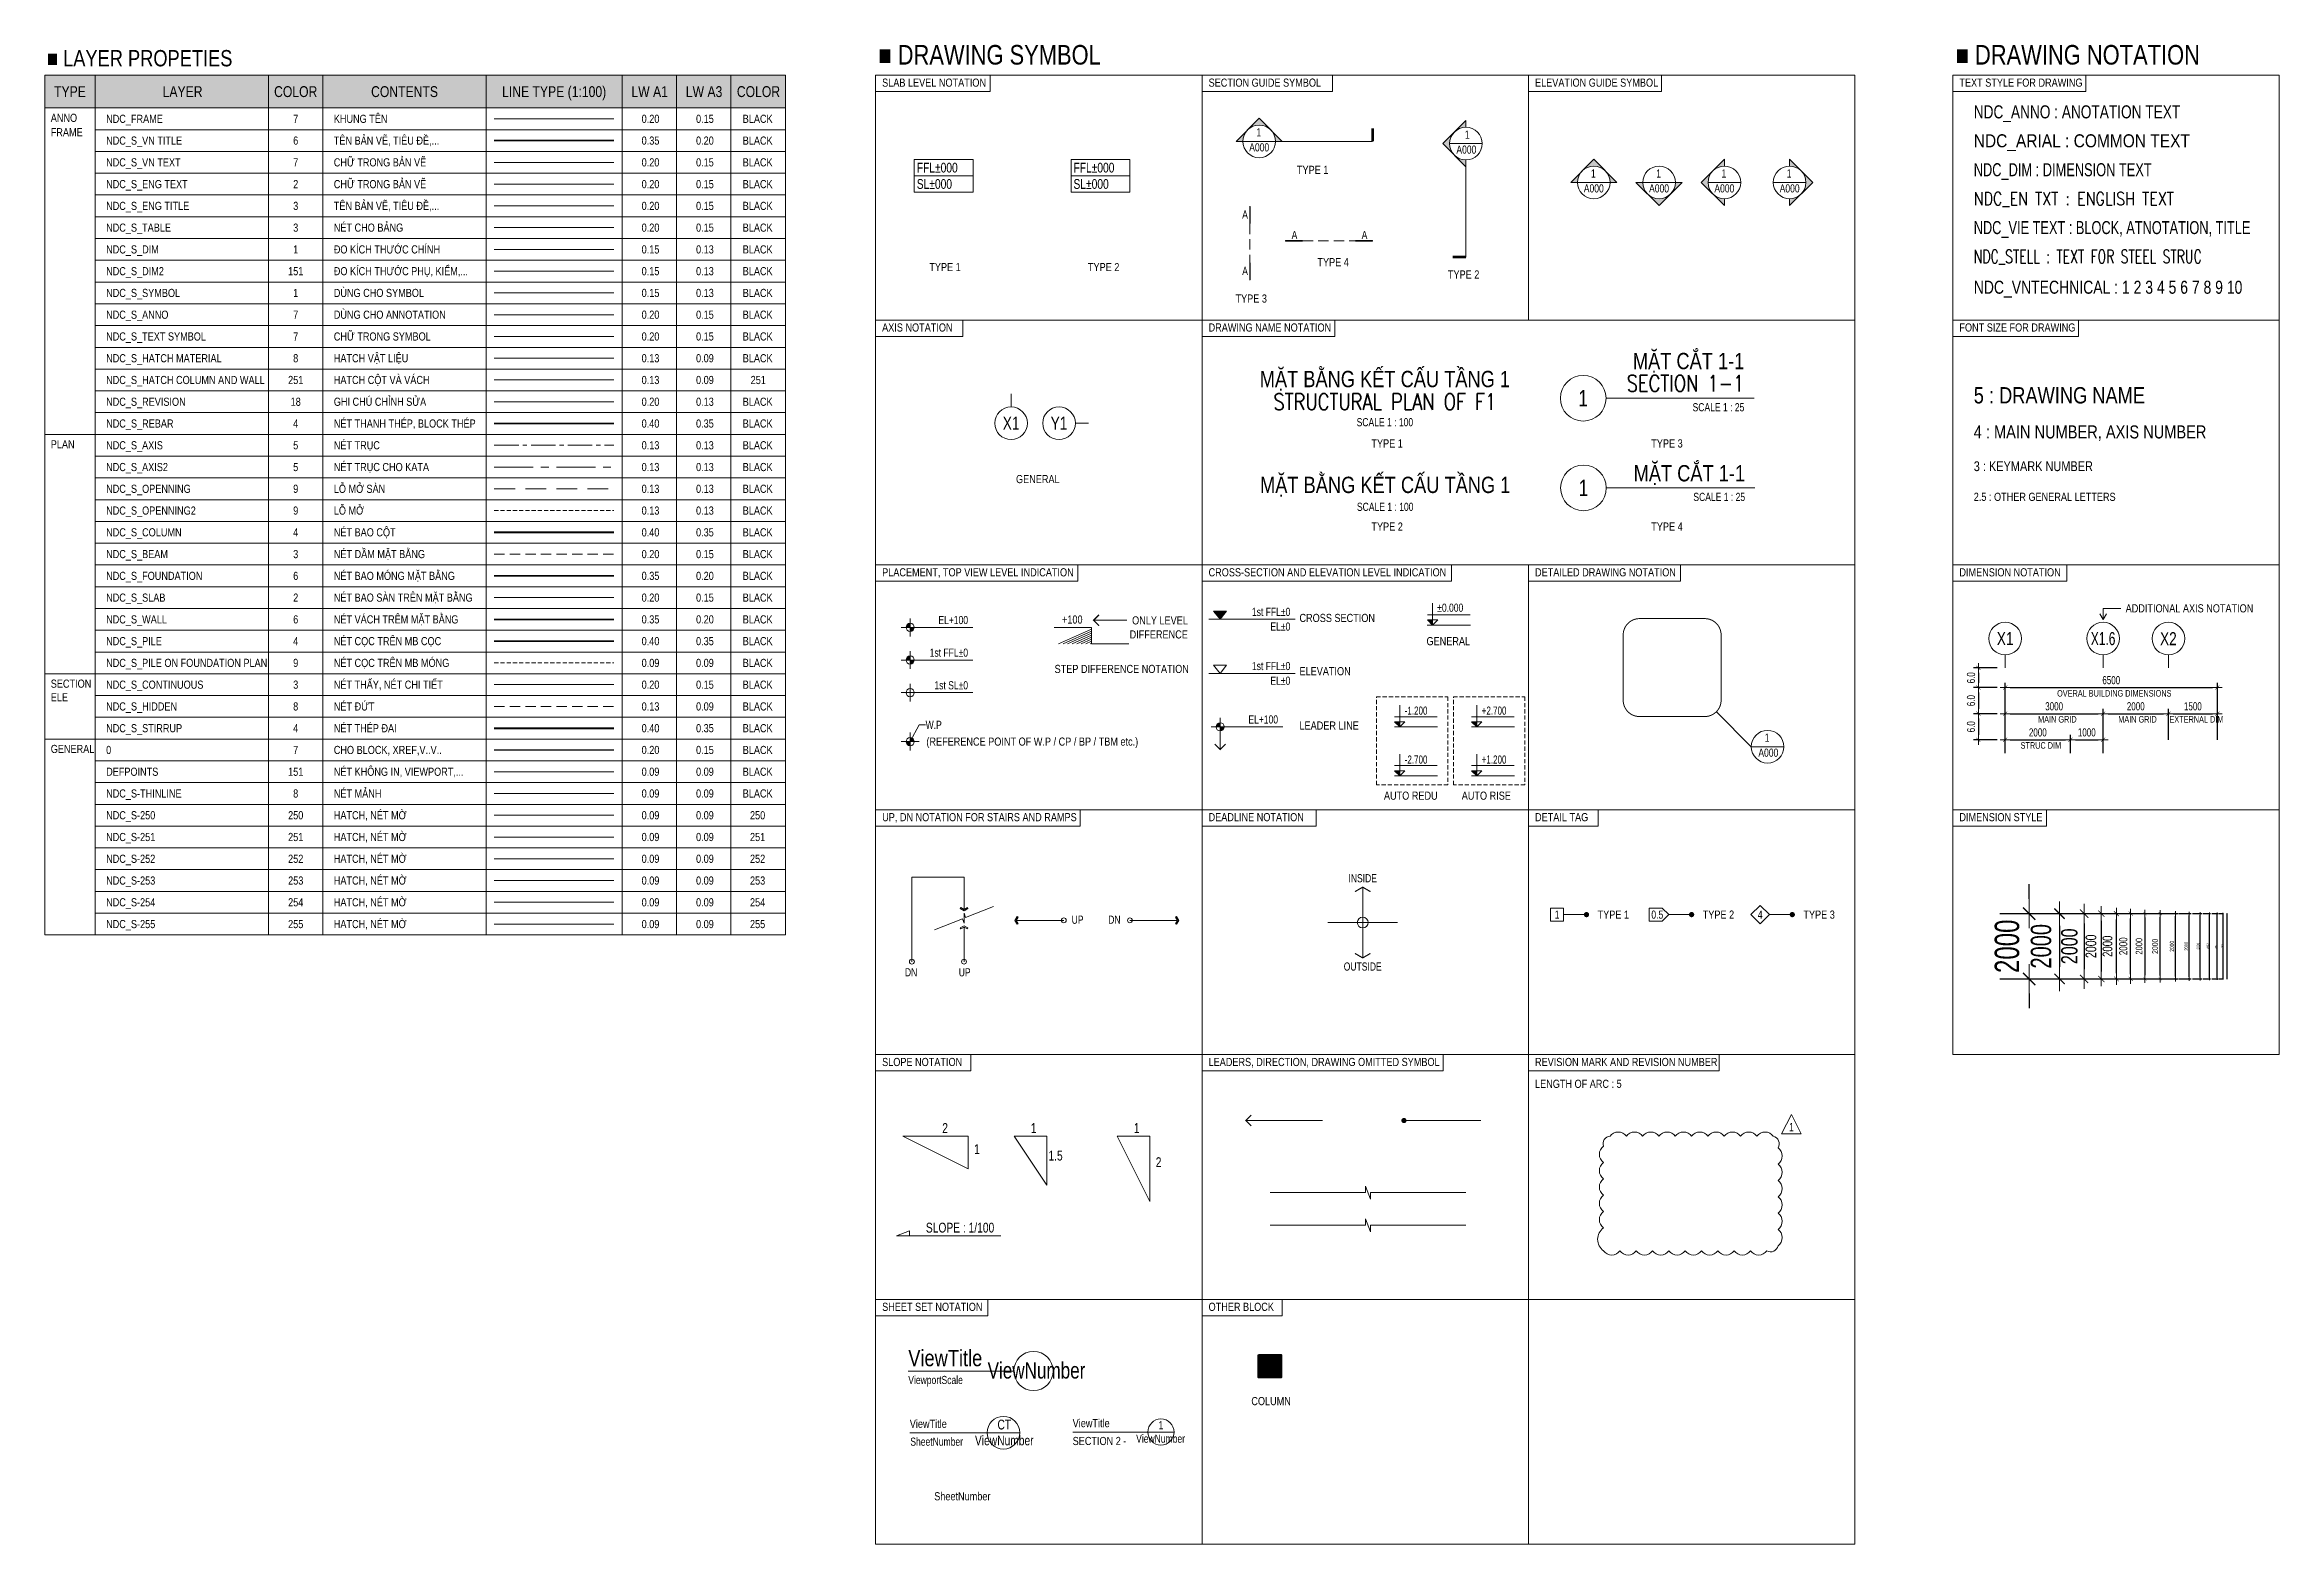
# Model space of a CAD drawing. Header units: millimetres. Extents: x -247377 to 927516, y -864259 to 155594.
# Drawn here: x -247377 to -178923, y 109657 to 155594 of the extents above; entities that cross this region are included whole.
import ezdxf
from ezdxf.enums import TextEntityAlignment as Align

# ---------------------------------------------------------------- set-up
doc = ezdxf.new("R2010")
doc.units = ezdxf.units.MM
doc.header["$MEASUREMENT"] = 0
for name, pattern in [('CEN', [62, 60, -1, 0, -1]), ('CENTER', [50.8, 31.75, -6.35, 6.35, -6.35]), ('CENTER2', [1.125, 0.75, -0.125, 0.125, -0.125]), ('DASHED', [19.05, 12.7, -6.35]), ('DASHED2', [9.525, 6.35, -3.175]), ('HIDDEN2', [4.7625, 3.175, -1.5875])]:
    doc.linetypes.add(name, pattern=pattern)
doc.layers.get('Defpoints').update_dxf_attribs({"lineweight": 9})
for name, color, linetype, lineweight in [('NDC_FRAME', 7, 'Continuous', 20), ('NDC_S-COLUMN', 4, 'Continuous', 40), ('NDC_S_250', 250, 'Continuous', 9), ('NDC_S_251', 251, 'Continuous', 9), ('NDC_S_252', 252, 'Continuous', 9), ('NDC_S_253', 253, 'Continuous', 9), ('NDC_S_254', 254, 'Continuous', 9), ('NDC_S_255', 255, 'Continuous', 9), ('NDC_S_ANNO', 7, 'Continuous', 20), ('NDC_S_AXIS', 5, 'CENTER2', 13), ('NDC_S_AXIS2', 5, 'CENTER', 13), ('NDC_S_BEAM', 3, 'HIDDEN2', 20), ('NDC_S_CONTINUOUS', 3, 'Continuous', 20), ('NDC_S_DIM', 1, 'Continuous', 15), ('NDC_S_DIM2', 151, 'Continuous', 15), ('NDC_S_ENG TEXT', 2, 'Continuous', 20), ('NDC_S_ENG TITLE', 3, 'Continuous', 20), ('NDC_S_FOUNDATION', 6, 'Continuous', 35), ('NDC_S_HATCH COLUMN AND WALL', 251, 'Continuous', 13), ('NDC_S_HATCH MATERIAL', 8, 'Continuous', 13), ('NDC_S_HIDDEN', 8, 'HIDDEN2', 13), ('NDC_S_LEADER', 1, 'Continuous', 15), ('NDC_S_OPENING', 9, 'DASHED2', 13), ('NDC_S_OPENING2', 9, 'DASHED', 13), ('NDC_S_PILE', 4, 'Continuous', 35), ('NDC_S_PILE ON FOUNDATION PLAN', 9, 'DASHED', 9), ('NDC_S_REBAR', 4, 'Continuous', 35), ('NDC_S_SLAB', 2, 'Continuous', 20), ('NDC_S_STIRRUP', 4, 'Continuous', 40), ('NDC_S_SYMBOL', 1, 'Continuous', 15), ('NDC_S_TEXT SYMBOL', 7, 'Continuous', 20), ('NDC_S_THIN LINE', 8, 'Continuous', 9), ('NDC_S_VN TEXT', 7, 'Continuous', 20), ('NDC_S_VN TITLE', 6, 'Continuous', 35), ('NDC_S_WALL', 6, 'Continuous', 35), ('NDC_Table', 3, 'Continuous', 20)]:
    doc.layers.add(name, color=color, linetype=linetype, lineweight=lineweight)
doc.layers.add('NDC_S_REVISION', color=18, linetype='Continuous', lineweight=20, plot=False)
doc.styles.add('kata_text', font='arial.ttf', dxfattribs={"width": 0.8})
doc.styles.add('NDC_ANNO', font='', dxfattribs={"width": 0.8})
doc.styles.add('NDC_ARIAL', font='arial.ttf', dxfattribs={"width": 0.85})
doc.styles.add('NDC_DIM', font='', dxfattribs={"width": 0.75})
doc.styles.add('NDC_EN TXT', font='romans.shx', dxfattribs={"width": 0.8})
doc.styles.add('NDC_STEEL', font='romans.shx', dxfattribs={"width": 0.8})
doc.styles.add('NDC_VIE TXT', font='arial.ttf', dxfattribs={"width": 0.8})
doc.styles.add('NDC_VNTEKNICAL', font='', dxfattribs={"width": 0.8})
doc.styles.get('NDC_ANNO').set_extended_font_data('Dotum')
doc.styles.get('NDC_DIM').set_extended_font_data('Dotum')
doc.styles.get('NDC_VNTEKNICAL').set_extended_font_data('.VnTeknical')
doc.dimstyles.new('NDC_dim_100', dxfattribs={"dimscale": 100, "dimtxt": 2.5, "dimasz": 1.5, "dimexe": 1.5, "dimexo": 2.5, "dimgap": 1, "dimtad": 1, "dimdec": 0, "dimzin": 0, "dimdsep": 46, "dimtxsty": 'NDC_DIM', "dimblk": 'DIMMARK', "dimcen": 0.09, "dimdle": 1.2, "dimclrd": 1, "dimclre": 1, "dimclrt": 3, "dimadec": 0, "dimazin": 0, "dimtfac": 1, "dimtdec": 0, "dimtix": 1, "dimtofl": 0, "dimtmove": 0, "dimatfit": 3, "dimfxl": 8, "dimfxlon": 1, "dimtolj": 1, "dimtzin": 0, "dimarcsym": 0})
doc.dimstyles.new('NDC_dim_120', dxfattribs={"dimscale": 120, "dimtxt": 2.5, "dimasz": 1.5, "dimexe": 1.5, "dimexo": 2.5, "dimgap": 1, "dimtad": 1, "dimdec": 0, "dimzin": 0, "dimdsep": 46, "dimtxsty": 'NDC_DIM', "dimblk": 'DIMMARK', "dimcen": 0.09, "dimdle": 1.2, "dimclrd": 1, "dimclre": 1, "dimclrt": 3, "dimadec": 0, "dimazin": 0, "dimtfac": 1, "dimtdec": 0, "dimtix": 1, "dimtofl": 0, "dimtmove": 0, "dimatfit": 3, "dimfxl": 8, "dimfxlon": 1, "dimtolj": 1, "dimtzin": 0, "dimarcsym": 0})
doc.dimstyles.new('NDC_dim_15', dxfattribs={"dimscale": 15, "dimtxt": 2.5, "dimasz": 1.5, "dimexe": 1.5, "dimexo": 2.5, "dimgap": 1, "dimtad": 1, "dimdec": 0, "dimzin": 0, "dimdsep": 46, "dimtxsty": 'NDC_DIM', "dimblk": 'DIMMARK', "dimcen": 0.09, "dimdle": 1.2, "dimclrd": 1, "dimclre": 1, "dimclrt": 3, "dimadec": 0, "dimazin": 0, "dimtfac": 1, "dimtdec": 0, "dimtix": 1, "dimtofl": 0, "dimtmove": 0, "dimatfit": 3, "dimfxl": 8, "dimfxlon": 1, "dimtolj": 1, "dimtzin": 0, "dimarcsym": 0})
doc.dimstyles.new('NDC_dim_150', dxfattribs={"dimscale": 150, "dimtxt": 2.2, "dimasz": 1.5, "dimexe": 1.5, "dimexo": 2.5, "dimgap": 1, "dimtad": 1, "dimdec": 0, "dimzin": 0, "dimdsep": 46, "dimtxsty": 'NDC_DIM', "dimblk": 'DIMMARK', "dimcen": 0.09, "dimdle": 1.2, "dimclrd": 1, "dimclre": 1, "dimclrt": 3, "dimadec": 0, "dimazin": 0, "dimtfac": 1, "dimtdec": 0, "dimtix": 1, "dimtofl": 0, "dimtmove": 0, "dimatfit": 3, "dimfxl": 6, "dimfxlon": 1, "dimtolj": 1, "dimtzin": 0, "dimarcsym": 0})
doc.dimstyles.new('NDC_dim_20', dxfattribs={"dimscale": 20, "dimtxt": 2.5, "dimasz": 1.5, "dimexe": 1.5, "dimexo": 2.5, "dimgap": 1, "dimtad": 1, "dimdec": 0, "dimzin": 0, "dimdsep": 46, "dimtxsty": 'NDC_DIM', "dimblk": 'DIMMARK', "dimcen": 0.09, "dimdle": 1.2, "dimclrd": 1, "dimclre": 1, "dimclrt": 3, "dimadec": 0, "dimazin": 0, "dimtfac": 1, "dimtdec": 0, "dimtix": 1, "dimtofl": 0, "dimtmove": 0, "dimatfit": 3, "dimfxl": 8, "dimfxlon": 1, "dimtolj": 1, "dimtzin": 0, "dimarcsym": 0})
doc.dimstyles.new('NDC_dim_200', dxfattribs={"dimscale": 200, "dimtxt": 2.5, "dimasz": 1.5, "dimexe": 1.5, "dimexo": 2.5, "dimgap": 1, "dimtad": 1, "dimdec": 0, "dimzin": 0, "dimdsep": 46, "dimtxsty": 'NDC_DIM', "dimblk": 'DIMMARK', "dimcen": 0.09, "dimdle": 1.2, "dimclrd": 1, "dimclre": 1, "dimclrt": 3, "dimadec": 0, "dimazin": 0, "dimtfac": 1, "dimtdec": 0, "dimtix": 1, "dimtofl": 0, "dimtmove": 0, "dimatfit": 3, "dimfxl": 8, "dimfxlon": 1, "dimtolj": 1, "dimtzin": 0, "dimarcsym": 0})
doc.dimstyles.new('NDC_dim_25', dxfattribs={"dimscale": 25, "dimtxt": 2.5, "dimasz": 1.5, "dimexe": 1.5, "dimexo": 2.5, "dimgap": 1, "dimtad": 1, "dimdec": 0, "dimzin": 0, "dimdsep": 46, "dimtxsty": 'NDC_DIM', "dimblk": 'DIMMARK', "dimcen": 0.09, "dimdle": 1.2, "dimclrd": 1, "dimclre": 1, "dimclrt": 3, "dimadec": 0, "dimazin": 0, "dimtfac": 1, "dimtdec": 0, "dimtix": 1, "dimtofl": 0, "dimtmove": 0, "dimatfit": 3, "dimfxl": 8, "dimfxlon": 1, "dimtolj": 1, "dimtzin": 0, "dimarcsym": 0})
doc.dimstyles.new('NDC_dim_250', dxfattribs={"dimscale": 250, "dimtxt": 2.5, "dimasz": 1.5, "dimexe": 1.5, "dimexo": 2.5, "dimgap": 1, "dimtad": 1, "dimdec": 0, "dimzin": 0, "dimdsep": 46, "dimtxsty": 'NDC_DIM', "dimblk": 'DIMMARK', "dimcen": 0.09, "dimdle": 1.2, "dimclrd": 1, "dimclre": 1, "dimclrt": 3, "dimadec": 0, "dimazin": 0, "dimtfac": 1, "dimtdec": 0, "dimtix": 1, "dimtofl": 0, "dimtmove": 0, "dimatfit": 3, "dimfxl": 8, "dimfxlon": 1, "dimtolj": 1, "dimtzin": 0, "dimarcsym": 0})
doc.dimstyles.new('NDC_dim_30', dxfattribs={"dimscale": 30, "dimtxt": 2.5, "dimasz": 1.5, "dimexe": 1.5, "dimexo": 2.5, "dimgap": 1, "dimtad": 1, "dimdec": 0, "dimzin": 0, "dimdsep": 46, "dimtxsty": 'NDC_DIM', "dimblk": 'DIMMARK', "dimcen": 0.09, "dimdle": 1.2, "dimclrd": 1, "dimclre": 1, "dimclrt": 3, "dimadec": 0, "dimazin": 0, "dimtfac": 1, "dimtdec": 0, "dimtix": 1, "dimtofl": 0, "dimtmove": 0, "dimatfit": 3, "dimfxl": 8, "dimfxlon": 1, "dimtolj": 1, "dimtzin": 0, "dimarcsym": 0})
doc.dimstyles.new('NDC_dim_300', dxfattribs={"dimscale": 300, "dimtxt": 2.5, "dimasz": 1.5, "dimexe": 1.5, "dimexo": 2.5, "dimgap": 1, "dimtad": 1, "dimdec": 0, "dimzin": 0, "dimdsep": 46, "dimtxsty": 'NDC_DIM', "dimblk": 'DIMMARK', "dimcen": 0.09, "dimdle": 1.2, "dimclrd": 1, "dimclre": 1, "dimclrt": 3, "dimadec": 0, "dimazin": 0, "dimtfac": 1, "dimtdec": 0, "dimtix": 1, "dimtofl": 0, "dimtmove": 0, "dimatfit": 3, "dimfxl": 8, "dimfxlon": 1, "dimtolj": 1, "dimtzin": 0, "dimarcsym": 0})
doc.dimstyles.new('NDC_dim_40', dxfattribs={"dimscale": 40, "dimtxt": 2.5, "dimasz": 1.5, "dimexe": 1.5, "dimexo": 2.5, "dimgap": 1, "dimtad": 1, "dimdec": 0, "dimzin": 0, "dimdsep": 46, "dimtxsty": 'NDC_DIM', "dimblk": 'DIMMARK', "dimcen": 0.09, "dimdle": 1.2, "dimclrd": 1, "dimclre": 1, "dimclrt": 3, "dimadec": 0, "dimazin": 0, "dimtfac": 1, "dimtdec": 0, "dimtix": 1, "dimtofl": 0, "dimtmove": 0, "dimatfit": 3, "dimfxl": 8, "dimfxlon": 1, "dimtolj": 1, "dimtzin": 0, "dimarcsym": 0})
doc.dimstyles.new('NDC_dim_50', dxfattribs={"dimscale": 50, "dimtxt": 2.5, "dimasz": 1.5, "dimexe": 1.5, "dimexo": 2.5, "dimgap": 1, "dimtad": 1, "dimdec": 0, "dimzin": 0, "dimdsep": 46, "dimtxsty": 'NDC_DIM', "dimblk": 'DIMMARK', "dimcen": 0.09, "dimdle": 1.2, "dimclrd": 1, "dimclre": 1, "dimclrt": 3, "dimadec": 0, "dimazin": 0, "dimtfac": 1, "dimtdec": 0, "dimtix": 1, "dimtofl": 0, "dimtmove": 0, "dimatfit": 3, "dimfxl": 8, "dimfxlon": 1, "dimtolj": 1, "dimtzin": 0, "dimarcsym": 0})
doc.dimstyles.new('NDC_dim_70', dxfattribs={"dimscale": 70, "dimtxt": 2.5, "dimasz": 1.5, "dimexe": 1.5, "dimexo": 2.5, "dimgap": 1, "dimtad": 1, "dimdec": 0, "dimzin": 0, "dimdsep": 46, "dimtxsty": 'NDC_DIM', "dimblk": 'DIMMARK', "dimcen": 0.09, "dimdle": 1.2, "dimclrd": 1, "dimclre": 1, "dimclrt": 3, "dimadec": 0, "dimazin": 0, "dimtfac": 1, "dimtdec": 0, "dimtix": 1, "dimtofl": 0, "dimtmove": 0, "dimatfit": 3, "dimfxl": 8, "dimfxlon": 1, "dimtolj": 1, "dimtzin": 0, "dimarcsym": 0})
doc.dimstyles.new('NDC_dim_80', dxfattribs={"dimscale": 80, "dimtxt": 2.5, "dimasz": 1.5, "dimexe": 1.5, "dimexo": 2.5, "dimgap": 1, "dimtad": 1, "dimdec": 0, "dimzin": 0, "dimdsep": 46, "dimtxsty": 'NDC_DIM', "dimblk": 'DIMMARK', "dimcen": 0.09, "dimdle": 1.2, "dimclrd": 1, "dimclre": 1, "dimclrt": 3, "dimadec": 0, "dimazin": 0, "dimtfac": 1, "dimtdec": 0, "dimtix": 1, "dimtofl": 0, "dimtmove": 0, "dimatfit": 3, "dimfxl": 8, "dimfxlon": 1, "dimtolj": 1, "dimtzin": 0, "dimarcsym": 0})
doc.dimstyles.new('NDC_dim_iso', dxfattribs={"dimtxt": 2.5, "dimasz": 1, "dimexe": 1.5, "dimexo": 2.5, "dimgap": 1, "dimtad": 1, "dimdec": 0, "dimzin": 0, "dimdsep": 46, "dimtxsty": 'NDC_DIM', "dimblk": 'DIMMARK', "dimcen": 0.09, "dimdle": 1.2, "dimclrd": 1, "dimclre": 1, "dimclrt": 3, "dimadec": 0, "dimazin": 0, "dimtfac": 1, "dimtdec": 0, "dimtix": 1, "dimtofl": 0, "dimtmove": 0, "dimatfit": 3, "dimfxl": 8, "dimfxlon": 1, "dimtolj": 1, "dimtzin": 0, "dimarcsym": 0})

msp = doc.modelspace()

# ---------------------------------------------------------------- texts
at = {"style": 'NDC_VIE TXT', "width": 0.8}
msp.add_text('7', height=250, dxfattribs=at).set_placement((-239687.2, 133989.9), align=Align.MIDDLE_CENTER)
at = {"layer": 'Defpoints', "style": 'NDC_VIE TXT', "width": 0.8}
msp.add_text('151', height=250, dxfattribs=at).set_placement((-239687.2, 133323.3), align=Align.MIDDLE_CENTER)
at = {"layer": 'NDC_FRAME', "style": 'NDC_VIE TXT', "width": 0.8}
msp.add_text('7', height=250, dxfattribs=at).set_placement((-239687.2, 153323.3), align=Align.MIDDLE_CENTER)
at = {"layer": 'NDC_S-COLUMN', "style": 'NDC_VIE TXT', "width": 0.8}
msp.add_text('4', height=250, dxfattribs=at).set_placement((-239687.2, 140656.6), align=Align.MIDDLE_CENTER)
at = {"layer": 'NDC_S_250', "style": 'NDC_VIE TXT', "width": 0.8}
msp.add_text('250', height=250, dxfattribs=at).set_placement((-239687.2, 131989.9), align=Align.MIDDLE_CENTER)
at = {"layer": 'NDC_S_251', "style": 'NDC_VIE TXT', "width": 0.8}
msp.add_text('251', height=250, dxfattribs=at).set_placement((-239687.2, 131323.3), align=Align.MIDDLE_CENTER)
at = {"layer": 'NDC_S_252', "style": 'NDC_VIE TXT', "width": 0.8}
msp.add_text('252', height=250, dxfattribs=at).set_placement((-239687.2, 130656.6), align=Align.MIDDLE_CENTER)
at = {"layer": 'NDC_S_253', "style": 'NDC_VIE TXT', "width": 0.8}
msp.add_text('253', height=250, dxfattribs=at).set_placement((-239687.2, 129989.9), align=Align.MIDDLE_CENTER)
at = {"layer": 'NDC_S_254', "style": 'NDC_VIE TXT', "width": 0.8}
msp.add_text('254', height=250, dxfattribs=at).set_placement((-239687.2, 129323.3), align=Align.MIDDLE_CENTER)
at = {"layer": 'NDC_S_255', "style": 'NDC_VIE TXT', "width": 0.8}
msp.add_text('255', height=250, dxfattribs=at).set_placement((-239687.2, 128656.6), align=Align.MIDDLE_CENTER)
at = {"layer": 'NDC_S_ANNO', "style": 'NDC_VIE TXT', "width": 0.8}
msp.add_text('7', height=250, dxfattribs=at).set_placement((-239687.2, 147323.3), align=Align.MIDDLE_CENTER)
at = {"layer": 'NDC_S_ANNO', "style": 'NDC_ANNO', "width": 0.8}
for s, p in [('EL+100', (-219090.8, 137970.4)), ('1st FFL%%P0', (-219090.8, 136970.4)), ('1st SL%%P0', (-219090.8, 135970.4))]:
    msp.add_text(s, height=250, dxfattribs=at).set_placement(p, align=Align.MIDDLE_RIGHT)
msp.add_text('W.P', height=250, dxfattribs=at).set_placement((-220390.8, 134759.4), align=Align.MIDDLE_LEFT)
at = {"layer": 'NDC_S_AXIS', "style": 'NDC_VIE TXT', "width": 0.8}
msp.add_text('5', height=250, dxfattribs=at).set_placement((-239687.2, 143323.3), align=Align.MIDDLE_CENTER)
at = {"layer": 'NDC_S_AXIS2', "style": 'NDC_VIE TXT', "width": 0.8}
msp.add_text('5', height=250, dxfattribs=at).set_placement((-239687.2, 142656.6), align=Align.MIDDLE_CENTER)
at = {"layer": 'NDC_S_BEAM', "style": 'NDC_VIE TXT', "width": 0.8}
msp.add_text('3', height=250, dxfattribs=at).set_placement((-239687.2, 139989.9), align=Align.MIDDLE_CENTER)
at = {"layer": 'NDC_S_CONTINUOUS', "style": 'NDC_VIE TXT', "width": 0.8}
msp.add_text('3', height=250, dxfattribs=at).set_placement((-239687.2, 135989.9), align=Align.MIDDLE_CENTER)
at = {"layer": 'NDC_S_DIM', "style": 'NDC_VIE TXT', "width": 0.8}
msp.add_text('1', height=250, dxfattribs=at).set_placement((-239687.2, 149323.3), align=Align.MIDDLE_CENTER)
at = {"layer": 'NDC_S_DIM2', "style": 'NDC_VIE TXT', "width": 0.8}
msp.add_text('151', height=250, dxfattribs=at).set_placement((-239687.2, 148656.6), align=Align.MIDDLE_CENTER)
at = {"layer": 'NDC_S_ENG TEXT', "style": 'NDC_VIE TXT', "width": 0.8}
msp.add_text('2', height=250, dxfattribs=at).set_placement((-239687.2, 151323.3), align=Align.MIDDLE_CENTER)
at = {"layer": 'NDC_S_ENG TITLE', "style": 'NDC_VIE TXT', "width": 0.8}
msp.add_text('3', height=250, dxfattribs=at).set_placement((-239687.2, 150656.6), align=Align.MIDDLE_CENTER)
at = {"layer": 'NDC_S_FOUNDATION', "style": 'NDC_VIE TXT', "width": 0.8}
msp.add_text('6', height=250, dxfattribs=at).set_placement((-239687.2, 139323.3), align=Align.MIDDLE_CENTER)
at = {"layer": 'NDC_S_HATCH COLUMN AND WALL', "style": 'NDC_VIE TXT', "width": 0.8}
msp.add_text('251', height=250, dxfattribs=at).set_placement((-239687.2, 145323.3), align=Align.MIDDLE_CENTER)
at = {"layer": 'NDC_S_HATCH MATERIAL', "style": 'NDC_VIE TXT', "width": 0.8}
msp.add_text('8', height=250, dxfattribs=at).set_placement((-239687.2, 145989.9), align=Align.MIDDLE_CENTER)
at = {"layer": 'NDC_S_HIDDEN', "style": 'NDC_VIE TXT', "width": 0.8}
msp.add_text('8', height=250, dxfattribs=at).set_placement((-239687.2, 135323.3), align=Align.MIDDLE_CENTER)
at = {"layer": 'NDC_S_LEADER', "style": 'NDC_VIE TXT', "width": 0.8}
msp.add_text('1', height=250, dxfattribs=at).set_placement((-239687.2, 147989.9), align=Align.MIDDLE_CENTER)
at = {"layer": 'NDC_S_OPENING', "style": 'NDC_VIE TXT', "width": 0.8}
msp.add_text('9', height=250, dxfattribs=at).set_placement((-239687.2, 141989.9), align=Align.MIDDLE_CENTER)
at = {"layer": 'NDC_S_OPENING2', "style": 'NDC_VIE TXT', "width": 0.8}
msp.add_text('9', height=250, dxfattribs=at).set_placement((-239687.2, 141323.3), align=Align.MIDDLE_CENTER)
at = {"layer": 'NDC_S_PILE', "style": 'NDC_VIE TXT', "width": 0.8}
msp.add_text('4', height=250, dxfattribs=at).set_placement((-239687.2, 137323.3), align=Align.MIDDLE_CENTER)
at = {"layer": 'NDC_S_PILE ON FOUNDATION PLAN', "style": 'NDC_VIE TXT', "width": 0.8}
msp.add_text('9', height=250, dxfattribs=at).set_placement((-239687.2, 136656.6), align=Align.MIDDLE_CENTER)
at = {"layer": 'NDC_S_REBAR', "style": 'NDC_VIE TXT', "width": 0.8}
msp.add_text('4', height=250, dxfattribs=at).set_placement((-239687.2, 143989.9), align=Align.MIDDLE_CENTER)
at = {"layer": 'NDC_S_REVISION', "style": 'NDC_VIE TXT', "width": 0.8}
msp.add_text('18', height=250, dxfattribs=at).set_placement((-239687.2, 144656.6), align=Align.MIDDLE_CENTER)
at = {"layer": 'NDC_S_REVISION', "style": 'NDC_ANNO', "width": 0.8}
msp.add_text('1', height=250, dxfattribs=at).set_placement((-193869.7, 122434.5), align=Align.MIDDLE)
at = {"layer": 'NDC_S_SLAB', "style": 'NDC_VIE TXT', "width": 0.8}
msp.add_text('2', height=250, dxfattribs=at).set_placement((-239687.2, 138656.6), align=Align.MIDDLE_CENTER)
at = {"layer": 'NDC_S_STIRRUP', "style": 'NDC_VIE TXT', "width": 0.8}
msp.add_text('4', height=250, dxfattribs=at).set_placement((-239687.2, 134656.6), align=Align.MIDDLE_CENTER)
at = {"layer": 'NDC_S_TEXT SYMBOL', "style": 'NDC_ANNO', "width": 0.8}
for s, height, p in [('1', 250, (-210259.5, 152907.7)), ('1', 250, (-203872.7, 152838.4)), ('FFL%%P000', 300, (-220662, 151827.6)), ('FFL%%P000', 300, (-215861.5, 151827.6)), ('SL%%P000', 300, (-220662, 151327.6)), ('SL%%P000', 300, (-215861.5, 151327.6)), ('1', 250, (-200010.4, 151650.6)), ('1', 250, (-198010.4, 151650.6)), ('1', 250, (-196010.4, 151650.6)), ('1', 250, (-194010.4, 151650.6)), ('1', 250, (-194686.1, 134364.9)), ('UP', 250, (-215918.3, 128790.4)), ('DN', 250, (-214797.1, 128790.4)), (' DN', 250, (-221098, 127178.7)), ('UP', 250, (-219377, 127178.7))]:
    msp.add_text(s, height=height, dxfattribs=at).set_placement(p, align=Align.MIDDLE_LEFT)
at = {"layer": 'NDC_S_TEXT SYMBOL', "width": 0.8}
for s, height, style, p in [('A000', 250, 'NDC_ANNO', (-210172.4, 152449.6)), ('A000', 250, 'NDC_ANNO', (-203826.6, 152380.3)), ('A000', 250, 'NDC_ANNO', (-199923.3, 151192.4)), ('A000', 250, 'NDC_ANNO', (-197923.3, 151192.4)), ('A000', 250, 'NDC_ANNO', (-195923.3, 151192.4)), ('A000', 250, 'NDC_ANNO', (-193923.3, 151192.4)), ('7', 250, 'NDC_VIE TXT', (-239687.2, 146656.6)), ('INSIDE', 250, 'NDC_ANNO', (-207002.1, 130060.6)), ('1', 250, 'NDC_ANNO', (-201046.4, 128946)), ('0.5', 250, 'NDC_ANNO', (-197977.1, 128946)), ('4', 250, 'NDC_ANNO', (-194825, 128946)), ('OUTSIDE', 250, 'NDC_ANNO', (-207002.1, 127355.6)), ('2 ', 300, 'NDC_ANNO', (-219750.3, 122409)), ('1', 300, 'NDC_ANNO', (-217080.7, 122409)), ('1', 300, 'NDC_ANNO', (-213924.6, 122409)), ('1', 300, 'NDC_ANNO', (-218817.1, 121762.8)), ('1.5', 300, 'NDC_ANNO', (-216410.6, 121562.8)), ('2', 300, 'NDC_ANNO', (-213254.4, 121362.8))]:
    msp.add_text(s, height=height, dxfattribs=dict(at, style=style)).set_placement(p, align=Align.MIDDLE_CENTER)
at = {"layer": 'NDC_S_TEXT SYMBOL', "style": 'NDC_ANNO', "width": 0.8}
for s, height, p in [('1st FFL%%P0', 250, (-209219.3, 138219.7)), ('EL%%P0', 250, (-209219.3, 137769.7)), ('1st FFL%%P0', 250, (-209219.3, 136561.4)), ('EL%%P0', 250, (-209219.3, 136111.4)), ('EL+100', 250, (-209594.3, 134924.3)), ('SLOPE : 1/100', 300, (-218289, 119356.9))]:
    msp.add_text(s, height=height, dxfattribs=at).set_placement(p, align=Align.MIDDLE_RIGHT)
msp.add_text('A000', height=250, dxfattribs=at).set_placement((-194575.9, 133906.8), align=Align.MIDDLE)
at = {"layer": 'NDC_S_THIN LINE', "style": 'NDC_VIE TXT', "width": 0.8}
msp.add_text('8', height=250, dxfattribs=at).set_placement((-239687.2, 132656.6), align=Align.MIDDLE_CENTER)
at = {"layer": 'NDC_S_VN TEXT', "color": 3, "style": 'NDC_VIE TXT'}
for s, height, width, p in [('■ LAYER PROPETIES', 500, 0.8, (-247305.1, 155180.3)), ('■ DRAWING SYMBOL ', 600, 0.8, (-221837.1, 155285.1)), ('■ DRAWING NOTATION', 600, 0.8, (-188837.1, 155285.1)), ('SLAB LEVEL NOTATION', 250, 0.8, (-221723.3, 154431.6)), ('SECTION GUIDE SYMBOL', 250, 0.8, (-211723.3, 154431.6)), ('ELEVATION GUIDE SYMBOL', 250, 0.8, (-201723.3, 154431.6)), ('TEXT STYLE FOR DRAWING', 250, 0.8, (-188723.3, 154431.6)), ('ANNO', 250, 0.8, (-247191.1, 153354.3)), ('NDC_FRAME', 250, 0.8, (-245495.2, 153323.3)), ('KHUNG TÊN', 250, 0.8, (-238520.5, 153323.3)), ('0.20', 250, 0.8, (-229090.6, 153323.3)), ('0.15', 250, 0.8, (-227423.9, 153323.3)), ('BLACK', 250, 0.8, (-225993.6, 153323.3)), ('FRAME', 250, 0.8, (-247191.1, 152912.5)), ('NDC_S_VN TITLE', 250, 0.8, (-245495.2, 152656.6)), ('TÊN BẢN VẼ, TIÊU ĐỀ,...', 250, 0.8, (-238520.5, 152656.6)), ('0.35', 250, 0.8, (-229090.6, 152656.6)), ('0.20', 250, 0.8, (-227423.9, 152656.6)), ('BLACK', 250, 0.8, (-225993.6, 152656.6)), ('NDC_S_VN TEXT', 250, 0.8, (-245495.2, 151989.9)), ('CHỮ TRONG BẢN VẼ', 250, 0.8, (-238520.5, 151989.9)), ('0.20', 250, 0.8, (-229090.6, 151989.9)), ('0.15', 250, 0.8, (-227423.9, 151989.9)), ('BLACK', 250, 0.8, (-225993.6, 151989.9)), ('NDC_S_ENG TEXT', 250, 0.8, (-245495.2, 151323.3)), ('CHỮ TRONG BẢN VẼ', 250, 0.8, (-238520.5, 151323.3)), ('0.20', 250, 0.8, (-229090.6, 151323.3)), ('0.15', 250, 0.8, (-227423.9, 151323.3)), ('BLACK', 250, 0.8, (-225993.6, 151323.3)), ('TYPE 1', 250, 0.8, (-209016.1, 151759.7)), ('NDC_S_ENG TITLE', 250, 0.8, (-245495.2, 150656.6)), ('TÊN BẢN VẼ, TIÊU ĐỀ,...', 250, 0.8, (-238520.5, 150656.6)), ('0.20', 250, 0.8, (-229090.6, 150656.6)), ('0.15', 250, 0.8, (-227423.9, 150656.6)), ('BLACK', 250, 0.8, (-225993.6, 150656.6)), ('NDC_S_TABLE', 250, 0.8, (-245495.2, 149989.9)), ('NÉT CHO BẢNG', 250, 0.8, (-238520.5, 149989.9)), ('0.20', 250, 0.8, (-229090.6, 149989.9)), ('0.15', 250, 0.8, (-227423.9, 149989.9)), ('BLACK', 250, 0.8, (-225993.6, 149989.9)), ('NDC_S_DIM', 250, 0.8, (-245495.2, 149323.3)), ('ĐO KÍCH THƯỚC CHÍNH ', 250, 0.8, (-238520.5, 149323.3)), ('0.15', 250, 0.8, (-229090.6, 149323.3)), ('0.13', 250, 0.8, (-227423.9, 149323.3)), ('BLACK', 250, 0.8, (-225993.6, 149323.3)), ('NDC_S_DIM2', 250, 0.8, (-245495.2, 148656.6)), ('ĐO KÍCH THƯỚC PHỤ, KIỂM,...', 250, 0.8, (-238520.5, 148656.6)), ('0.15', 250, 0.8, (-229090.6, 148656.6)), ('0.13', 250, 0.8, (-227423.9, 148656.6)), ('BLACK', 250, 0.8, (-225993.6, 148656.6)), ('TYPE 1', 250, 0.8, (-220278.1, 148781.6)), ('TYPE 2', 250, 0.8, (-215419.2, 148781.6)), ('TYPE 4', 250, 0.8, (-208388.8, 148931.8)), ('TYPE 2', 250, 0.8, (-204391.5, 148555.5)), ('NDC_S_SYMBOL', 250, 0.8, (-245495.2, 147989.9)), ('DÙNG CHO SYMBOL', 250, 0.8, (-238520.5, 147989.9)), ('0.15', 250, 0.8, (-229090.6, 147989.9)), ('0.13', 250, 0.8, (-227423.9, 147989.9)), ('BLACK', 250, 0.8, (-225993.6, 147989.9)), ('TYPE 3', 250, 0.8, (-210897.9, 147817.4)), ('NDC_S_ANNO', 250, 0.8, (-245495.2, 147323.3)), ('DÙNG CHO ANNOTATION', 250, 0.8, (-238520.5, 147323.3)), ('0.20', 250, 0.8, (-229090.6, 147323.3)), ('0.15', 250, 0.8, (-227423.9, 147323.3)), ('BLACK', 250, 0.8, (-225993.6, 147323.3)), ('NDC_S_TEXT SYMBOL', 250, 0.8, (-245495.2, 146656.6)), ('CHỮ TRONG SYMBOL', 250, 0.8, (-238520.5, 146656.6)), ('0.20', 250, 0.8, (-229090.6, 146656.6)), ('0.15', 250, 0.8, (-227423.9, 146656.6)), ('BLACK', 250, 0.8, (-225993.6, 146656.6)), ('AXIS NOTATION', 250, 0.8, (-221723.3, 146931.6)), ('DRAWING NAME NOTATION', 250, 0.8, (-211723.3, 146931.6)), ('FONT SIZE FOR DRAWING', 250, 0.8, (-188723.3, 146931.6)), ('NDC_S_HATCH MATERIAL', 250, 0.8, (-245495.2, 145989.9)), ('HATCH VẬT LIỆU', 250, 0.8, (-238520.5, 145989.9)), ('0.13', 250, 0.8, (-229090.6, 145989.9)), ('0.09', 250, 0.8, (-227423.9, 145989.9)), ('BLACK', 250, 0.8, (-225993.6, 145989.9)), ('NDC_S_HATCH COLUMN AND WALL', 250, 0.8, (-245495.2, 145323.3)), ('HATCH CỘT VÀ VÁCH', 250, 0.8, (-238520.5, 145323.3)), ('0.13', 250, 0.8, (-229090.6, 145323.3)), ('0.09', 250, 0.8, (-227423.9, 145323.3)), ('251', 250, 0.8, (-225750.7, 145323.3)), ('NDC_S_REVISION', 250, 0.8, (-245495.2, 144656.6)), ('GHI CHÚ CHỈNH SỬA', 250, 0.8, (-238520.5, 144656.6)), ('0.20', 250, 0.8, (-229090.6, 144656.6)), ('0.13', 250, 0.8, (-227423.9, 144656.6)), ('BLACK', 250, 0.8, (-225993.6, 144656.6)), ('NDC_S_REBAR', 250, 0.8, (-245495.2, 143989.9)), ('NÉT THANH THÉP, BLOCK THÉP', 250, 0.8, (-238520.5, 143989.9)), ('0.40', 250, 0.8, (-229090.6, 143989.9)), ('0.35', 250, 0.8, (-227423.9, 143989.9)), ('BLACK', 250, 0.8, (-225993.6, 143989.9)), ('PLAN', 250, 0.8, (-247191.1, 143354.3)), ('NDC_S_AXIS', 250, 0.8, (-245495.2, 143323.3)), ('NÉT TRỤC', 250, 0.8, (-238520.5, 143323.3)), ('0.13', 250, 0.8, (-229090.6, 143323.3)), ('0.13', 250, 0.8, (-227423.9, 143323.3)), ('BLACK', 250, 0.8, (-225993.6, 143323.3)), ('TYPE 1', 250, 0.8, (-206735.3, 143379.9)), ('TYPE 3', 250, 0.8, (-198161.9, 143379.9)), ('NDC_S_AXIS2', 250, 0.8, (-245495.2, 142656.6)), ('NÉT TRỤC CHO KATA', 250, 0.8, (-238520.5, 142656.6)), ('0.13', 250, 0.8, (-229090.6, 142656.6)), ('0.13', 250, 0.8, (-227423.9, 142656.6)), ('BLACK', 250, 0.8, (-225993.6, 142656.6)), ('GENERAL', 250, 0.8, (-217621.8, 142288)), ('NDC_S_OPENNING', 250, 0.8, (-245495.2, 141989.9)), ('LỖ MỞ SÀN', 250, 0.8, (-238520.5, 141989.9)), ('0.13', 250, 0.8, (-229090.6, 141989.9)), ('0.13', 250, 0.8, (-227423.9, 141989.9)), ('BLACK', 250, 0.8, (-225993.6, 141989.9)), ('NDC_S_OPENNING2', 250, 0.8, (-245495.2, 141323.3)), ('LỖ MỞ', 250, 0.8, (-238520.5, 141323.3)), ('0.13', 250, 0.8, (-229090.6, 141323.3)), ('0.13', 250, 0.8, (-227423.9, 141323.3)), ('BLACK', 250, 0.8, (-225993.6, 141323.3)), ('NDC_S_COLUMN', 250, 0.8, (-245495.2, 140656.6)), ('NÉT BAO CỘT', 250, 0.8, (-238520.5, 140656.6)), ('0.40', 250, 0.8, (-229090.6, 140656.6)), ('0.35', 250, 0.8, (-227423.9, 140656.6)), ('BLACK', 250, 0.8, (-225993.6, 140656.6)), ('TYPE 2', 250, 0.8, (-206735.3, 140832.5)), ('TYPE 4', 250, 0.8, (-198161.9, 140832.5)), ('NDC_S_BEAM', 250, 0.8, (-245495.2, 139989.9)), ('NÉT DẦM MẶT BẰNG', 250, 0.8, (-238520.5, 139989.9)), ('0.20', 250, 0.8, (-229090.6, 139989.9)), ('0.15', 250, 0.8, (-227423.9, 139989.9)), ('BLACK', 250, 0.8, (-225993.6, 139989.9)), ('NDC_S_FOUNDATION', 250, 0.8, (-245495.2, 139323.3)), ('NÉT BAO MÓNG MẶT BẰNG', 250, 0.8, (-238520.5, 139323.3)), ('0.35', 250, 0.8, (-229090.6, 139323.3)), ('0.20', 250, 0.8, (-227423.9, 139323.3)), ('BLACK', 250, 0.8, (-225993.6, 139323.3)), ('PLACEMENT, TOP VIEW LEVEL INDICATION', 250, 0.8, (-221723.3, 139431.6)), ('CROSS-SECTION AND ELEVATION LEVEL INDICATION', 250, 0.8, (-211723.3, 139431.6)), ('DETAILED DRAWING NOTATION', 250, 0.8, (-201723.3, 139431.6)), ('DIMENSION NOTATION', 250, 0.8, (-188723.3, 139431.6)), ('NDC_S_SLAB', 250, 0.8, (-245495.2, 138656.6)), ('NÉT BAO SÀN TRÊN MẶT BẰNG', 250, 0.8, (-238520.5, 138656.6)), ('0.20', 250, 0.8, (-229090.6, 138656.6)), ('0.15', 250, 0.8, (-227423.9, 138656.6)), ('BLACK', 250, 0.8, (-225993.6, 138656.6)), ('ADDITIONAL AXIS NOTATION', 250, 0.8, (-183630.4, 138328.2)), ('NDC_S_WALL', 250, 0.8, (-245495.2, 137989.9)), ('NÉT VÁCH TRÊM MẶT BẰNG', 250, 0.8, (-238520.5, 137989.9)), ('0.35', 250, 0.8, (-229090.6, 137989.9)), ('0.20', 250, 0.8, (-227423.9, 137989.9)), ('BLACK', 250, 0.8, (-225993.6, 137989.9)), ('CROSS SECTION', 250, 0.8, (-208938.4, 138033.9)), ('NDC_S_PILE', 250, 0.8, (-245495.2, 137323.3)), ('NÉT CỌC TRÊN MB CỌC', 250, 0.8, (-238520.5, 137323.3)), ('0.40', 250, 0.8, (-229090.6, 137323.3)), ('0.35', 250, 0.8, (-227423.9, 137323.3)), ('BLACK', 250, 0.8, (-225993.6, 137323.3)), ('GENERAL', 250, 0.8, (-205047.7, 137322.5)), ('NDC_S_PILE ON FOUNDATION PLAN', 250, 0.8, (-245495.2, 136656.6)), ('NÉT CỌC TRÊN MB MÓNG', 250, 0.8, (-238520.5, 136656.6)), ('0.09', 250, 0.8, (-229090.6, 136656.6)), ('0.09', 250, 0.8, (-227423.9, 136656.6)), ('BLACK', 250, 0.8, (-225993.6, 136656.6)), ('STEP DIFFERENCE NOTATION', 250, 0.8, (-216440.5, 136471.7)), ('ELEVATION', 250, 0.8, (-208938.4, 136403.2)), ('SECTION', 250, 0.8, (-247191.1, 136021)), ('ELE', 250, 0.8, (-247191.1, 135603.3)), ('NDC_S_CONTINUOUS', 250, 0.8, (-245495.2, 135989.9)), ('NÉT THẤY, NÉT CHI TIẾT', 250, 0.8, (-238520.5, 135989.9)), ('0.20', 250, 0.8, (-229090.6, 135989.9)), ('0.15', 250, 0.8, (-227423.9, 135989.9)), ('BLACK', 250, 0.8, (-225993.6, 135989.9)), ('OVERAL BUILDING DIMENSIONS', 200, 0.8, (-185729.8, 135724.7)), ('NDC_S_HIDDEN', 250, 0.8, (-245495.2, 135323.3)), ('NÉT ĐỨT', 250, 0.8, (-238520.5, 135323.3)), ('0.13', 250, 0.8, (-229090.6, 135323.3)), ('0.09', 250, 0.8, (-227423.9, 135323.3)), ('BLACK', 250, 0.8, (-225993.6, 135323.3)), ('LEADER LINE', 250, 0.8, (-208938.4, 134738.5)), ('MAIN GRID', 200, 0.7, (-186312.6, 134928.7)), ('MAIN GRID', 200, 0.8, (-183857.3, 134928.7)), ('EXTERNAL DIM', 200, 0.7, (-182289.3, 134928.7)), ('NDC_S_STIRRUP', 250, 0.8, (-245495.2, 134656.6)), ('NÉT THÉP ĐAI', 250, 0.8, (-238520.5, 134656.6)), ('0.40', 250, 0.8, (-229090.6, 134656.6)), ('0.35', 250, 0.8, (-227423.9, 134656.6)), ('BLACK', 250, 0.8, (-225993.6, 134656.6)), ('(REFERENCE POINT OF W.P / CP / BP / TBM etc.)', 250, 0.8, (-220367.6, 134245.9)), ('STRUC DIM', 200, 0.8, (-186848.7, 134128.7)), ('GENERAL', 250, 0.8, (-247191.1, 134021)), ('0', 250, 0.8, (-245495.2, 133989.9)), ('CHO BLOCK, XREF,V..V..', 250, 0.8, (-238520.5, 133989.9)), ('NÉT KHÔNG IN, VIEWPORT,...', 250, 0.8, (-238520.5, 133323.3)), ('0.20', 250, 0.8, (-229090.6, 133989.9)), ('0.15', 250, 0.8, (-227423.9, 133989.9)), ('BLACK', 250, 0.8, (-225993.6, 133989.9)), ('DEFPOINTS', 250, 0.8, (-245495.2, 133323.3)), ('NÉT MẢNH', 250, 0.8, (-238520.5, 132656.6)), ('0.09', 250, 0.8, (-229090.6, 133323.3)), ('0.09', 250, 0.8, (-227423.9, 133323.3)), ('BLACK', 250, 0.8, (-225993.6, 133323.3)), ('NDC_S-THINLINE', 250, 0.8, (-245495.2, 132656.6)), ('NDC_S-250', 250, 0.8, (-245495.2, 131989.9)), ('HATCH, NÉT MỜ', 250, 0.8, (-238520.5, 131989.9)), ('0.09', 250, 0.8, (-229090.6, 132656.6)), ('0.09', 250, 0.8, (-229090.6, 131989.9)), ('0.09', 250, 0.8, (-227423.9, 132656.6)), ('0.09', 250, 0.8, (-227423.9, 131989.9)), ('BLACK', 250, 0.8, (-225993.6, 132656.6)), ('250', 250, 0.8, (-225770.9, 131989.9)), ('AUTO REDU', 250, 0.8, (-206351.3, 132589.7)), ('AUTO RISE', 250, 0.8, (-203968.1, 132589.7)), ('NDC_S-251', 250, 0.8, (-245495.2, 131323.3)), ('HATCH, NÉT MỜ', 250, 0.8, (-238520.5, 131323.3)), ('0.09', 250, 0.8, (-229090.6, 131323.3)), ('0.09', 250, 0.8, (-227423.9, 131323.3)), ('251', 250, 0.8, (-225770.9, 131323.3)), ('UP, DN NOTATION FOR STAIRS AND RAMPS', 250, 0.8, (-221723.3, 131931.6)), ('DEADLINE NOTATION', 250, 0.8, (-211723.3, 131931.6)), ('DETAIL TAG', 250, 0.8, (-201723.3, 131931.6)), ('DIMENSION STYLE', 250, 0.8, (-188723.3, 131931.6)), ('NDC_S-252', 250, 0.8, (-245495.2, 130656.6)), ('HATCH, NÉT MỜ', 250, 0.8, (-238520.5, 130656.6)), ('0.09', 250, 0.8, (-229090.6, 130656.6)), ('0.09', 250, 0.8, (-227423.9, 130656.6)), ('252', 250, 0.8, (-225770.9, 130656.6)), ('NDC_S-253', 250, 0.8, (-245495.2, 129989.9)), ('HATCH, NÉT MỜ', 250, 0.8, (-238520.5, 129989.9)), ('0.09', 250, 0.8, (-229090.6, 129989.9)), ('0.09', 250, 0.8, (-227423.9, 129989.9)), ('253', 250, 0.8, (-225770.9, 129989.9)), ('NDC_S-254', 250, 0.8, (-245495.2, 129323.3)), ('HATCH, NÉT MỜ', 250, 0.8, (-238520.5, 129323.3)), ('0.09', 250, 0.8, (-229090.6, 129323.3)), ('0.09', 250, 0.8, (-227423.9, 129323.3)), ('254', 250, 0.8, (-225770.9, 129323.3)), ('NDC_S-255', 250, 0.8, (-245495.2, 128656.6)), ('HATCH, NÉT MỜ', 250, 0.8, (-238520.5, 128656.6)), ('0.09', 250, 0.8, (-229090.6, 128656.6)), ('0.09', 250, 0.8, (-227423.9, 128656.6)), ('255', 250, 0.8, (-225770.9, 128656.6)), ('TYPE 1', 250, 0.8, (-199806.3, 128946)), ('TYPE 2', 250, 0.8, (-196586.3, 128946)), ('TYPE 3', 250, 0.8, (-193502.1, 128946)), ('SLOPE NOTATION', 250, 0.8, (-221723.3, 124431.6)), ('LEADERS, DIRECTION, DRAWING OMITTED SYMBOL', 250, 0.8, (-211723.3, 124431.6)), ('REVISION MARK AND REVISION NUMBER', 250, 0.8, (-201723.3, 124431.6)), ('LENGTH OF ARC : 5', 250, 0.8, (-201723.3, 123764)), ('SHEET SET NOTATION', 250, 0.8, (-221723.3, 116931.6)), ('OTHER BLOCK', 250, 0.8, (-211723.3, 116931.6)), ('COLUMN', 250, 0.8, (-210413.4, 114043.5))]:
    msp.add_text(s, height=height, dxfattribs=dict(at, width=width)).set_placement(p, align=Align.MIDDLE_LEFT)
at = {"layer": 'NDC_S_VN TEXT', "color": 3, "style": 'NDC_VIE TXT', "width": 0.8}
for s, height, p in [('TYPE', 333.33, (-246602.2, 154156.6)), ('LAYER', 333.33, (-243152.6, 154156.6)), ('COLOR', 333.33, (-239687.2, 154156.6)), ('CONTENTS', 333.33, (-236353.9, 154156.6)), ('LINE TYPE (1:100)', 333.333, (-231770.5, 154156.6)), ('LW A1', 333.33, (-228844.6, 154156.6)), ('LW A3', 333.33, (-227178, 154156.6)), ('COLOR', 333.33, (-225511.3, 154156.6))]:
    msp.add_text(s, height=height, dxfattribs=at).set_placement(p, align=Align.MIDDLE_CENTER)
at = {"layer": 'NDC_S_VN TEXT'}
for s, height, style, width, p in [('NDC_ANNO : ANOTATION TEXT', 400, 'NDC_ANNO', 0.8, (-188284, 153536.6)), ('NDC_ARIAL : COMMON TEXT ', 400, 'NDC_ARIAL', 0.85, (-188284, 152650.3)), ('NDC_DIM : DIMENSION TEXT', 400, 'NDC_DIM', 0.75, (-188284, 151764)), ('NDC_EN TXT : ENGLISH TEXT', 400, 'NDC_EN TXT', 0.8, (-188284, 150877.7)), ('NDC_VIE TEXT : BLOCK, ATNOTATION, TITLE', 400, 'NDC_VIE TXT', 0.7, (-188284, 149991.5)), ('NDC_STELL : TEXT FOR STEEL STRUC', 400, 'NDC_STEEL', 0.7, (-188284, 149105.2)), ('NDC_VNTECHNICAL : 1 2 3 4 5 6 7 8 9 10', 400, 'NDC_VNTEKNICAL', 0.8, (-188284, 148164.3)), ('5 : DRAWING NAME', 500, 'NDC_VIE TXT', 0.8, (-188284, 144854.4)), ('4 : MAIN NUMBER, AXIS NUMBER', 400, 'NDC_VIE TXT', 0.8, (-188284, 143732.4)), ('3 : KEYMARK NUMBER', 300, 'NDC_VIE TXT', 0.8, (-188284, 142681.9)), ('2.5 : OTHER GENERAL LETTERS', 250, 'NDC_VIE TXT', 0.8, (-188284, 141744.1))]:
    msp.add_text(s, height=height, dxfattribs=dict(at, style=style, width=width)).set_placement(p, align=Align.MIDDLE_LEFT)
at = {"layer": 'NDC_S_VN TEXT', "style": 'NDC_VIE TXT', "width": 0.8}
for s, p in [('7', (-239687.2, 151989.9)), ('+100', (-215898, 137985.3))]:
    msp.add_text(s, height=250, dxfattribs=at).set_placement(p, align=Align.MIDDLE_CENTER)
at = {"layer": 'NDC_S_VN TEXT', "color": 3, "style": 'NDC_VIE TXT', "width": 0.8}
for s, p in [('DIFFERENCE', (-212357.7, 137529.3)), ('ONLY LEVEL', (-212357.7, 137959.5))]:
    msp.add_text(s, height=250, dxfattribs=at).set_placement(p, align=Align.MIDDLE_RIGHT)
at = {"layer": 'NDC_S_VN TITLE', "style": 'NDC_VIE TXT', "width": 0.8}
msp.add_text('6', height=250, dxfattribs=at).set_placement((-239687.2, 152656.6), align=Align.MIDDLE_CENTER)
at = {"layer": 'NDC_S_WALL', "style": 'NDC_VIE TXT', "width": 0.8}
msp.add_text('6', height=250, dxfattribs=at).set_placement((-239687.2, 137989.9), align=Align.MIDDLE_CENTER)
at = {"layer": 'NDC_Table', "style": 'NDC_VIE TXT', "width": 0.8}
msp.add_text('3', height=250, dxfattribs=at).set_placement((-239687.2, 149989.9), align=Align.MIDDLE_CENTER)

# ---------------------------------------------------------------- blocks, each defined once
blk = doc.blocks.new('kata_block_CT')
blk.add_hatch(color=256).paths.add_polyline_path([(0, 1.6), (-1.61, 1.6), (0, 0)])
at = {"ltscale": 50}
h = blk.add_hatch(dxfattribs=at)
h.set_pattern_fill('ANSI31', color=8, scale=1.406251, style=0)
h.set_pattern_definition([(45, (0, 5e-12), (-3.157, 3.157), [])])
h.paths.add_polyline_path([(0, 1.6), (0, 0), (1.61, 1.6)])
at = {"color": 8, "ltscale": 50}
for p, q in [((11.56, 0), (-1.64, 0)), ((-1.59, 3.14), (11.47, 3.14))]:
    blk.add_line(p, q, dxfattribs=at)
for points in [[(0, 0), (-1.61, 1.6), (0, 1.6)], [(0, 6.69), (0, 0)], [(0, 0), (1.61, 1.6), (0, 1.6)]]:
    blk.add_lwpolyline(points, dxfattribs=at)
at = {"color": 3, "style": 'kata_text', "width": 0.8}
blk.add_attdef('CT', (1.41, 4.07), '', height=2.5, dxfattribs=at)
blk = doc.blocks.new('*U644')
at = {"layer": 'NDC_S_ANNO'}
blk.add_line((0, 0), (-32.36, 0), dxfattribs=at)
blk.add_circle((6, 0), 6, dxfattribs=at)
at = {"layer": 'NDC_S_TEXT SYMBOL', "color": 6, "linetype": 'ByBlock', "lineweight": -2, "style": 'NDC_VIE TXT', "width": 0.8, "flags": 8}
blk.add_attdef('VIEWTITLE', (-32.36, 1.47), '', height=5, dxfattribs=at)
at = {"layer": 'NDC_S_TEXT SYMBOL', "color": 0, "linetype": 'ByBlock', "lineweight": -2, "style": 'NDC_ANNO', "width": 0.8, "flags": 8}
blk.add_attdef('NO.', text='', height=5, dxfattribs=at).set_placement((6.92, 0.28), align=Align.MIDDLE)
at = {"layer": 'NDC_S_TEXT SYMBOL', "color": 3, "lineweight": 25, "style": 'NDC_ANNO', "width": 0.8, "flags": 8}
blk.add_attdef('SCALE', (-32.36, -4), '', height=2.5, dxfattribs=at)
blk = doc.blocks.new('*U645')
at = {"layer": 'NDC_S_ANNO'}
blk.add_line((10, 0), (-23.67, 0), dxfattribs=at)
blk.add_circle((5, 0), 5, dxfattribs=at)
at = {"layer": 'NDC_S_TEXT SYMBOL', "color": 6, "linetype": 'ByBlock', "lineweight": -2, "style": 'NDC_VIE TXT', "width": 0.8, "flags": 8}
blk.add_attdef('VIEWTITLE', (-23.67, 1.47), '', height=2.5, dxfattribs=at)
at = {"layer": 'NDC_S_TEXT SYMBOL', "linetype": 'ByBlock', "lineweight": -2, "style": 'NDC_ANNO', "width": 0.8, "flags": 8}
for tag, p in [('CHITIET', (5.27, 2.49)), ('NO.', (5.27, -2.31))]:
    blk.add_attdef(tag, text='', height=3, dxfattribs=at).set_placement(p, align=Align.MIDDLE)
at = {"layer": 'NDC_S_TEXT SYMBOL', "color": 3, "lineweight": 25, "style": 'NDC_ANNO', "width": 0.8, "flags": 8}
blk.add_attdef('C/REF', (-23.51, -4), '', height=2.5, dxfattribs=at)
blk = doc.blocks.new('*U646')
at = {"layer": 'NDC_S_ANNO'}
blk.add_line((4, 0), (-27.04, 0), dxfattribs=at)
blk.add_circle((0, 0), 4, dxfattribs=at)
at = {"layer": 'NDC_S_TEXT SYMBOL', "color": 0, "linetype": 'ByBlock', "lineweight": -2, "style": 'NDC_VIE TXT', "width": 0.8}
blk.add_attdef('TITLE', (-27.04, 1.47), '', height=2.5, dxfattribs=at)
at = {"layer": 'NDC_S_TEXT SYMBOL', "linetype": 'ByBlock', "lineweight": -2, "style": 'NDC_ANNO', "width": 0.8}
blk.add_attdef('DETT', text='', height=2.5, dxfattribs=at).set_placement((0, 2.09), align=Align.MIDDLE)
at = {"layer": 'NDC_S_TEXT SYMBOL', "color": 6, "linetype": 'ByBlock', "lineweight": -2, "style": 'NDC_VIE TXT', "width": 0.8}
blk.add_attdef('SECTDET2', (-27.04, -4), '', height=2.5, dxfattribs=at)
at = {"layer": 'NDC_S_TEXT SYMBOL', "color": 3, "lineweight": 25, "style": 'NDC_VIE TXT', "width": 0.8, "flags": 8}
blk.add_attdef('C/REF', (-11.59, -4), '', height=2.5, dxfattribs=at)
at = {"layer": 'NDC_S_TEXT SYMBOL', "color": 3, "lineweight": 35, "style": 'NDC_ANNO', "width": 0.8}
blk.add_attdef('NUMBER', text='', height=2.5, dxfattribs=at).set_placement((-0.11, -1.98), align=Align.MIDDLE)
blk = doc.blocks.new('Block Callout 3')
at = {"layer": 'NDC_S_TEXT SYMBOL', "color": 6, "ltscale": 0.005, "style": 'NDC_VIE TXT', "width": 0.8, "flags": 8}
blk.add_attdef('NUMBER', (0, 0), '', height=2.5, dxfattribs=at)
blk = doc.blocks.new('CD')
at = {"layer": 'NDC_S_ANNO'}
blk.add_hatch(color=3, dxfattribs=at).paths.add_polyline_path([(0, 160), (-161, 160), (0, 0)])
at = {"layer": 'NDC_S_ANNO', "ltscale": 50}
h = blk.add_hatch(dxfattribs=at)
h.set_pattern_fill('ANSI31', color=256, scale=140.625054, style=0)
h.set_pattern_definition([(45, (6e-10, 0), (-315.7, 315.7), [])])
h.paths.add_polyline_path([(0, 160), (0, 0), (161, 160)])
for p, q in [((1156, 0), (-164, 0)), ((-159, 314), (1147, 314))]:
    blk.add_line(p, q, dxfattribs=at)
for points in [[(0, 0), (-161, 160), (0, 160)], [(0, 669), (0, 0)], [(0, 0), (161, 160), (0, 160)]]:
    blk.add_lwpolyline(points, dxfattribs=at)
at = {"layer": 'NDC_S_TEXT SYMBOL', "color": 3, "style": 'NDC_DIM', "width": 0.7}
blk.add_attdef('COT', (154, 375), '', height=250, dxfattribs=at)
blk = doc.blocks.new('MARK3A')
at = {"layer": 'NDC_S_ANNO'}
h = blk.add_hatch(color=256, dxfattribs=at)
h.paths.add_polyline_path([(3.54, 3.54), (0, 7.07), (-3.54, 3.54, -0.414214)])
h.paths.add_polyline_path([(-7.07, 0), (-5, 0, -0.198912), (-3.54, 3.54)])
h.paths.add_polyline_path([(3.54, 3.54, -0.198912), (5, 0), (7.07, 0)])
for p, q in [((0, 7.07), (-7.07, 0)), ((7.07, 0), (0, 7.07)), ((-7.07, 0), (-5, 0)), ((5, 0), (-5, 0)), ((5, 0), (7.07, 0))]:
    blk.add_line(p, q, dxfattribs=at)
blk.add_circle((0, 0), 5, dxfattribs=at)
blk = doc.blocks.new('MARK3B')
at = {"layer": 'NDC_S_ANNO'}
h = blk.add_hatch(color=256, dxfattribs=at)
h.paths.add_polyline_path([(-3.54, -3.54), (-7.07, 0), (-3.54, 3.54, 0.414214)])
h.paths.add_polyline_path([(0, 7.07), (0, 5, 0.198912), (-3.54, 3.54)])
h.paths.add_polyline_path([(-3.54, -3.54, 0.198912), (0, -5), (0, -7.07)])
for p, q in [((-7.07, 0), (0, 7.07)), ((0, 7.07), (0, 5)), ((0, -7.07), (-7.07, 0)), ((-5, 0), (5, 0)), ((0, -5), (0, -7.07))]:
    blk.add_line(p, q, dxfattribs=at)
blk.add_circle((0, 0), 5, dxfattribs=at)
blk = doc.blocks.new('TAG')
at = {"layer": 'NDC_S_ANNO', "linetype": 'CEN'}
blk.add_line((0, 0), (27.66, 0), dxfattribs=at)
at = {"layer": 'NDC_S_ANNO', "const_width": 0.8}
blk.add_lwpolyline([(27.66, 0), (27.66, 4)], dxfattribs=at)
blk = doc.blocks.new('MARK-P1')
at = {"layer": 'NDC_S_ANNO'}
h = blk.add_hatch(color=256, dxfattribs=at)
h.paths.add_polyline_path([(0, 1.25, 0.414214), (-1.25, 0), (0, 0)])
h.paths.add_polyline_path([(1.25, 0), (0, 0), (0, -1.25, 0.414214)])
for p, q in [((-2.75, 0), (2.75, 0)), ((0, 2.75), (0, -2.75))]:
    blk.add_line(p, q, dxfattribs=at)
blk.add_circle((0, 0), 1.25, dxfattribs=at)
blk = doc.blocks.new('MARK-P2')
at = {"layer": 'NDC_S_ANNO'}
for p, q in [((-2.75, 0), (2.75, 0)), ((0, 2.75), (0, -2.75))]:
    blk.add_line(p, q, dxfattribs=at)
blk.add_circle((0, 0), 1.25, dxfattribs=at)
blk = doc.blocks.new('MARK-P3')
at = {"layer": 'NDC_S_ANNO'}
h = blk.add_hatch(color=256, dxfattribs=at)
h.paths.add_polyline_path([(1.25, 0, 0.414214), (0, 1.25), (0, 0)])
h.paths.add_polyline_path([(0, -1.25), (0, 0), (-1.25, 0, 0.414214)])
for p, q in [((2.75, 0), (-2.75, 0)), ((0, 2.75), (0, -2.75))]:
    blk.add_line(p, q, dxfattribs=at)
blk.add_circle((0, 0), 1.25, dxfattribs=at)
blk = doc.blocks.new('MARK4')
at = {"layer": 'NDC_S_ANNO'}
blk.add_line((-5, 0), (5, 0), dxfattribs=at)
blk.add_circle((0, 0), 5, dxfattribs=at)
blk = doc.blocks.new('A$C13D16E50')
at = {"layer": 'NDC_S_ANNO'}
blk.add_hatch(color=256, dxfattribs=at).paths.add_polyline_path([(0, 0), (-2, 2.5), (2, 2.5)])
blk.add_lwpolyline([(0, 0), (-2, 2.5), (2, 2.5)], close=True, dxfattribs=at)
blk = doc.blocks.new('*U634')
at = {"layer": 'NDC_S_SYMBOL'}
blk.add_line((0, 5), (0, 9), dxfattribs=at)
blk.add_circle((0, 0), 5, dxfattribs=at)
at = {"layer": 'NDC_S_TEXT SYMBOL', "color": 7, "style": 'NDC_ANNO', "width": 0.8}
blk.add_attdef('GRID', text='', height=4, dxfattribs=at).set_placement((0, 0), align=Align.MIDDLE)
blk = doc.blocks.new('*U635')
at = {"layer": 'NDC_S_SYMBOL'}
blk.add_line((5, 0), (9, 0), dxfattribs=at)
blk.add_circle((0, 0), 5, dxfattribs=at)
at = {"layer": 'NDC_S_TEXT SYMBOL', "color": 7, "style": 'NDC_ANNO', "width": 0.8}
blk.add_attdef('GRID', text='', height=4, rotation=270, dxfattribs=at).set_placement((0, 0), align=Align.MIDDLE)
blk = doc.blocks.new('*U636')
at = {"layer": 'NDC_S_ANNO', "linetype": 'ByBlock', "lineweight": -2}
blk.add_line((0, 4.36), (0, -1), dxfattribs=at)
at = {"layer": 'NDC_S_ANNO', "ltscale": 0.005, "const_width": 0.5}
blk.add_lwpolyline([(0, -1), (0, 4.36)], dxfattribs=at)
at = {"layer": 'NDC_S_TEXT SYMBOL', "linetype": 'ByBlock', "lineweight": -2, "style": 'NDC_ANNO', "width": 0.8}
blk.add_attdef('DETAIL', text='', height=2.5, dxfattribs=at).set_placement((-0.64, 1.82), align=Align.MIDDLE_RIGHT)
blk = doc.blocks.new('*U637')
at = {"layer": 'NDC_S_ANNO', "color": 0, "linetype": 'ByBlock', "lineweight": -2}
blk.add_line((-4.36, 0), (1, 0), dxfattribs=at)
at = {"layer": 'NDC_S_ANNO', "ltscale": 0.005, "const_width": 0.5}
blk.add_lwpolyline([(1, 0), (-4.36, 0)], dxfattribs=at)
at = {"layer": 'NDC_S_TEXT SYMBOL', "linetype": 'ByBlock', "lineweight": -2, "style": 'NDC_ANNO', "width": 0.8}
blk.add_attdef('DETAIL', text='', height=2.5, dxfattribs=at).set_placement((-0.64, 1.82), align=Align.MIDDLE_RIGHT)
blk = doc.blocks.new('Drawing name_symbol')
at = {"layer": 'NDC_S_ENG TITLE', "style": 'NDC_EN TXT', "width": 0.8}
blk.add_attdef('SECTDET1', text='', height=5, dxfattribs=at).set_placement((0, 1.01), align=Align.CENTER)
at = {"layer": 'NDC_S_TEXT SYMBOL', "lineweight": 25, "style": 'NDC_ANNO', "width": 0.8}
blk.add_attdef('SSCALE', text='', height=2.5, dxfattribs=at).set_placement((0, -4), align=Align.CENTER)
at = {"layer": 'NDC_S_VN TITLE', "style": 'NDC_VIE TXT', "width": 0.8}
blk.add_attdef('SECTDET2', text='', height=5, dxfattribs=at).set_placement((0, 7.97), align=Align.CENTER)
blk = doc.blocks.new('Drawing name_symbol2')
at = {"layer": 'NDC_S_TEXT SYMBOL', "style": 'NDC_ANNO', "width": 0.8}
blk.add_attdef('SSCALE', text='', height=2.5, dxfattribs=at).set_placement((0, -4), align=Align.CENTER)
at = {"layer": 'NDC_S_VN TITLE', "style": 'NDC_VIE TXT', "width": 0.8}
blk.add_attdef('SECTDET1', text='', height=5, dxfattribs=at).set_placement((0, 1.47), align=Align.CENTER)
blk = doc.blocks.new('*U640')
at = {"layer": 'NDC_S_ANNO'}
blk.add_line((0, 0), (45.36, 0), dxfattribs=at)
blk.add_circle((-7, 0), 7, dxfattribs=at)
at = {"layer": 'NDC_S_ENG TITLE', "style": 'NDC_EN TXT', "width": 0.8}
blk.add_attdef('SECTDET1', text='', height=5, dxfattribs=at).set_placement((42.36, 4.57), align=Align.MIDDLE_RIGHT)
at = {"layer": 'NDC_S_TEXT SYMBOL', "style": 'NDC_ANNO', "width": 0.8}
blk.add_attdef('DETT', text='', height=5, dxfattribs=at).set_placement((-7, 0), align=Align.MIDDLE)
blk.add_attdef('SSCALE', text='', height=2.5, dxfattribs=at).set_placement((42.36, -1.5), align=Align.TOP_RIGHT)
at = {"layer": 'NDC_S_VN TITLE', "style": 'NDC_VIE TXT', "width": 0.8}
blk.add_attdef('SECTDET2', text='', height=5, dxfattribs=at).set_placement((42.36, 11.4), align=Align.MIDDLE_RIGHT)
blk = doc.blocks.new('*U642')
at = {"layer": 'NDC_S_ANNO'}
blk.add_line((0, 0), (45.52, 0), dxfattribs=at)
blk.add_circle((-7, 0), 7, dxfattribs=at)
at = {"layer": 'NDC_S_TEXT SYMBOL', "style": 'NDC_ANNO', "width": 0.8}
blk.add_attdef('DETT', text='', height=5, dxfattribs=at).set_placement((-7, 0), align=Align.MIDDLE)
blk.add_attdef('SSCALE', text='', height=2.5, dxfattribs=at).set_placement((42.52, -1.5), align=Align.TOP_RIGHT)
at = {"layer": 'NDC_S_VN TITLE', "style": 'NDC_VIE TXT', "width": 0.8}
blk.add_attdef('SECTDET1', text='', height=5, dxfattribs=at).set_placement((42.52, 7), align=Align.TOP_RIGHT)
blk = doc.blocks.new('cot')
at = {"layer": 'NDC_S_HATCH COLUMN AND WALL', "ltscale": 0.005}
h = blk.add_hatch(color=256, dxfattribs=at)
h.dxf.hatch_style = 1
h.paths.add_polyline_path([(-0.5, 0.5), (0.5, 0.5), (0.5, -0.5), (-0.5, -0.5)])
at = {"layer": 'NDC_S-COLUMN', "ltscale": 0.005}
blk.add_lwpolyline([(-0.5, 0.5), (0.5, 0.5), (0.5, -0.5), (-0.5, -0.5)], close=True, dxfattribs=at)
blk = doc.blocks.new('DIMMARK')
at = {"layer": 'NDC_S_DIM', "color": 1}
blk.add_line((-1.5, 0), (1, 0), dxfattribs=at)
at = {"layer": 'NDC_S_DIM', "color": 2, "const_width": 0.1}
blk.add_lwpolyline([(-0.42, -0.42), (0.42, 0.42)], dxfattribs=at)
blk = doc.blocks.new('*D651')
at = {"layer": 'Defpoints', "color": 0, "transparency": 16777216}
for p in [(-187164, 128976), (-183477, 128976), (-187164, 126976)]:
    blk.add_point(p, dxfattribs=at)
at = {"layer": 'NDC_S_DIM', "color": 1, "lineweight": -2, "transparency": 16777216}
for p, q in [((-184277, 128976), (-183327, 128976)), ((-183477, 127126), (-183477, 128826)), ((-184277, 126976), (-183327, 126976))]:
    blk.add_line(p, q, dxfattribs=at)
at = {"layer": 'NDC_S_DIM', "color": 1, "lineweight": -2, "transparency": 16777216, "xscale": 150, "yscale": 150, "zscale": 150}
for p, rotation in [((-183477, 128976), 90), ((-183477, 126976), 270)]:
    blk.add_blockref('DIMMARK', p, dxfattribs=dict(at, rotation=rotation))
at = {"layer": 'NDC_S_DIM', "color": 3, "transparency": 16777216, "insert": (-183702, 127976), "char_height": 250, "attachment_point": 5, "rotation": 90, "style": 'NDC_DIM'}
blk.add_mtext('\\A1;2000', dxfattribs=at)
blk = doc.blocks.new('*D652')
at = {"layer": 'Defpoints', "color": 0, "transparency": 16777216}
for p in [(-187164, 128976), (-182572, 128976), (-187164, 126976)]:
    blk.add_point(p, dxfattribs=at)
at = {"layer": 'NDC_S_DIM', "color": 1, "lineweight": -2, "transparency": 16777216}
for p, q in [((-183132, 128976), (-182467, 128976)), ((-182572, 127081), (-182572, 128871)), ((-183132, 126976), (-182467, 126976))]:
    blk.add_line(p, q, dxfattribs=at)
at = {"layer": 'NDC_S_DIM', "color": 1, "lineweight": -2, "transparency": 16777216, "xscale": 105, "yscale": 105, "zscale": 105}
for p, rotation in [((-182572, 128976), 90), ((-182572, 126976), 270)]:
    blk.add_blockref('DIMMARK', p, dxfattribs=dict(at, rotation=rotation))
at = {"layer": 'NDC_S_DIM', "color": 3, "transparency": 16777216, "insert": (-182730, 127976), "char_height": 175, "attachment_point": 5, "rotation": 90, "style": 'NDC_DIM'}
blk.add_mtext('\\A1;2000', dxfattribs=at)
blk = doc.blocks.new('*D653')
at = {"layer": 'Defpoints', "color": 0, "transparency": 16777216}
for p in [(-187164, 128976), (-182101, 128976), (-187164, 126976)]:
    blk.add_point(p, dxfattribs=at)
at = {"layer": 'NDC_S_DIM', "color": 1, "lineweight": -2, "transparency": 16777216}
for p, q in [((-182501, 128976), (-182026, 128976)), ((-182101, 127051), (-182101, 128901)), ((-182501, 126976), (-182026, 126976))]:
    blk.add_line(p, q, dxfattribs=at)
at = {"layer": 'NDC_S_DIM', "color": 1, "lineweight": -2, "transparency": 16777216, "xscale": 75, "yscale": 75, "zscale": 75}
for p, rotation in [((-182101, 128976), 90), ((-182101, 126976), 270)]:
    blk.add_blockref('DIMMARK', p, dxfattribs=dict(at, rotation=rotation))
at = {"layer": 'NDC_S_DIM', "color": 3, "transparency": 16777216, "insert": (-182214, 127976), "char_height": 125, "attachment_point": 5, "rotation": 90, "style": 'NDC_DIM'}
blk.add_mtext('\\A1;2000', dxfattribs=at)
blk = doc.blocks.new('*D654')
at = {"layer": 'Defpoints', "color": 0, "transparency": 16777216}
for p in [(-187164, 128976), (-181686, 128976), (-187164, 126976)]:
    blk.add_point(p, dxfattribs=at)
at = {"layer": 'NDC_S_DIM', "color": 1, "lineweight": -2, "transparency": 16777216}
for p, q in [((-182006, 128976), (-181626, 128976)), ((-181686, 127036), (-181686, 128916)), ((-182006, 126976), (-181626, 126976))]:
    blk.add_line(p, q, dxfattribs=at)
at = {"layer": 'NDC_S_DIM', "color": 1, "lineweight": -2, "transparency": 16777216, "xscale": 60, "yscale": 60, "zscale": 60}
for p, rotation in [((-181686, 128976), 90), ((-181686, 126976), 270)]:
    blk.add_blockref('DIMMARK', p, dxfattribs=dict(at, rotation=rotation))
at = {"layer": 'NDC_S_DIM', "color": 3, "transparency": 16777216, "insert": (-181777, 127976), "char_height": 100, "attachment_point": 5, "rotation": 90, "style": 'NDC_DIM'}
blk.add_mtext('\\A1;2000', dxfattribs=at)
blk = doc.blocks.new('*D655')
at = {"layer": 'Defpoints', "color": 0, "transparency": 16777216}
for p in [(-187164, 128976), (-181346, 128976), (-187164, 126976)]:
    blk.add_point(p, dxfattribs=at)
at = {"layer": 'NDC_S_DIM', "color": 1, "lineweight": -2, "transparency": 16777216}
for p, q in [((-181586, 128976), (-181301, 128976)), ((-181346, 127021), (-181346, 128931)), ((-181586, 126976), (-181301, 126976))]:
    blk.add_line(p, q, dxfattribs=at)
at = {"layer": 'NDC_S_DIM', "color": 1, "lineweight": -2, "transparency": 16777216, "xscale": 45, "yscale": 45, "zscale": 45}
for p, rotation in [((-181346, 128976), 90), ((-181346, 126976), 270)]:
    blk.add_blockref('DIMMARK', p, dxfattribs=dict(at, rotation=rotation))
at = {"layer": 'NDC_S_DIM', "color": 3, "transparency": 16777216, "insert": (-181413, 127976), "char_height": 75, "attachment_point": 5, "rotation": 90, "style": 'NDC_DIM'}
blk.add_mtext('\\A1;2000', dxfattribs=at)
blk = doc.blocks.new('*D656')
at = {"layer": 'Defpoints', "color": 0, "transparency": 16777216}
for p in [(-187164, 128976), (-181065, 128976), (-187164, 126976)]:
    blk.add_point(p, dxfattribs=at)
at = {"layer": 'NDC_S_DIM', "color": 1, "lineweight": -2, "transparency": 16777216}
for p, q in [((-181265, 128976), (-181027, 128976)), ((-181065, 127014), (-181065, 128939)), ((-181265, 126976), (-181027, 126976))]:
    blk.add_line(p, q, dxfattribs=at)
at = {"layer": 'NDC_S_DIM', "color": 1, "lineweight": -2, "transparency": 16777216, "xscale": 37.5, "yscale": 37.5, "zscale": 37.5}
for p, rotation in [((-181065, 128976), 90), ((-181065, 126976), 270)]:
    blk.add_blockref('DIMMARK', p, dxfattribs=dict(at, rotation=rotation))
at = {"layer": 'NDC_S_DIM', "color": 3, "transparency": 16777216, "insert": (-181121, 127976), "char_height": 62.5, "attachment_point": 5, "rotation": 90, "style": 'NDC_DIM'}
blk.add_mtext('\\A1;2000', dxfattribs=at)
blk = doc.blocks.new('*D657')
at = {"layer": 'Defpoints', "color": 0, "transparency": 16777216}
for p in [(-187164, 128976), (-180827, 128976), (-187164, 126976)]:
    blk.add_point(p, dxfattribs=at)
at = {"layer": 'NDC_S_DIM', "color": 1, "lineweight": -2, "transparency": 16777216}
for p, q in [((-180987, 128976), (-180797, 128976)), ((-180827, 127006), (-180827, 128946)), ((-180987, 126976), (-180797, 126976))]:
    blk.add_line(p, q, dxfattribs=at)
at = {"layer": 'NDC_S_DIM', "color": 1, "lineweight": -2, "transparency": 16777216, "xscale": 30, "yscale": 30, "zscale": 30}
for p, rotation in [((-180827, 128976), 90), ((-180827, 126976), 270)]:
    blk.add_blockref('DIMMARK', p, dxfattribs=dict(at, rotation=rotation))
at = {"layer": 'NDC_S_DIM', "color": 3, "transparency": 16777216, "insert": (-180872, 127976), "char_height": 50, "attachment_point": 5, "rotation": 90, "style": 'NDC_DIM'}
blk.add_mtext('\\A1;2000', dxfattribs=at)
blk = doc.blocks.new('*D658')
at = {"layer": 'Defpoints', "color": 0, "transparency": 16777216}
for p in [(-187164, 128976), (-180524, 128976), (-187164, 126976)]:
    blk.add_point(p, dxfattribs=at)
at = {"layer": 'NDC_S_DIM', "color": 1, "lineweight": -2, "transparency": 16777216}
for p, q in [((-180532, 128976), (-180523, 128976)), ((-180524, 126977), (-180524, 128975)), ((-180532, 126976), (-180523, 126976))]:
    blk.add_line(p, q, dxfattribs=at)
for p, rotation in [((-180524, 128976), 90), ((-180524, 126976), 270)]:
    blk.add_blockref('DIMMARK', p, dxfattribs=dict(at, rotation=rotation))
at = {"layer": 'NDC_S_DIM', "color": 3, "transparency": 16777216, "insert": (-180527, 127976), "char_height": 2.5, "attachment_point": 5, "rotation": 90, "style": 'NDC_DIM'}
blk.add_mtext('\\A1;2000', dxfattribs=at)
blk = doc.blocks.new('*D660')
at = {"layer": 'Defpoints', "color": 0, "transparency": 16777216}
for p in [(-187164, 128976), (-187164, 126976), (-184377, 126976)]:
    blk.add_point(p, dxfattribs=at)
at = {"layer": 'NDC_S_DIM', "color": 1, "lineweight": -2, "transparency": 16777216}
for p, q in [((-185277, 128976), (-184152, 128976)), ((-184377, 128751), (-184377, 127201)), ((-185277, 126976), (-184152, 126976))]:
    blk.add_line(p, q, dxfattribs=at)
at = {"layer": 'NDC_S_DIM', "color": 1, "lineweight": -2, "transparency": 16777216, "xscale": 225, "yscale": 225, "zscale": 225}
for p, rotation in [((-184377, 128976), 90), ((-184377, 126976), 270)]:
    blk.add_blockref('DIMMARK', p, dxfattribs=dict(at, rotation=rotation))
at = {"layer": 'NDC_S_DIM', "color": 3, "transparency": 16777216, "insert": (-184692, 127976), "char_height": 330, "attachment_point": 5, "rotation": 90, "style": 'NDC_DIM'}
blk.add_mtext('\\A1;2000', dxfattribs=at)
blk = doc.blocks.new('*D661')
at = {"layer": 'Defpoints', "color": 0, "transparency": 16777216}
for p in [(-187164, 128976), (-187164, 126976), (-184901, 126976)]:
    blk.add_point(p, dxfattribs=at)
at = {"layer": 'NDC_S_DIM', "color": 1, "lineweight": -2, "transparency": 16777216}
for p, q in [((-186501, 128976), (-184601, 128976)), ((-184901, 128676), (-184901, 127276)), ((-186501, 126976), (-184601, 126976))]:
    blk.add_line(p, q, dxfattribs=at)
at = {"layer": 'NDC_S_DIM', "color": 1, "lineweight": -2, "transparency": 16777216, "xscale": 300, "yscale": 300, "zscale": 300}
for p, rotation in [((-184901, 128976), 90), ((-184901, 126976), 270)]:
    blk.add_blockref('DIMMARK', p, dxfattribs=dict(at, rotation=rotation))
at = {"layer": 'NDC_S_DIM', "color": 3, "transparency": 16777216, "insert": (-185352, 127976), "char_height": 500, "attachment_point": 5, "rotation": 90, "style": 'NDC_DIM'}
blk.add_mtext('\\A1;2000', dxfattribs=at)
blk = doc.blocks.new('*D662')
at = {"layer": 'Defpoints', "color": 0, "transparency": 16777216}
for p in [(-187164, 128976), (-187164, 126976), (-180653, 126976)]:
    blk.add_point(p, dxfattribs=at)
at = {"layer": 'NDC_S_DIM', "color": 1, "lineweight": -2, "transparency": 16777216}
for p, q in [((-180773, 128976), (-180630, 128976)), ((-180653, 128954), (-180653, 126999)), ((-180773, 126976), (-180630, 126976))]:
    blk.add_line(p, q, dxfattribs=at)
at = {"layer": 'NDC_S_DIM', "color": 1, "lineweight": -2, "transparency": 16777216, "xscale": 22.5, "yscale": 22.5, "zscale": 22.5}
for p, rotation in [((-180653, 128976), 90), ((-180653, 126976), 270)]:
    blk.add_blockref('DIMMARK', p, dxfattribs=dict(at, rotation=rotation))
at = {"layer": 'NDC_S_DIM', "color": 3, "transparency": 16777216, "insert": (-180686, 127976), "char_height": 37.5, "attachment_point": 5, "rotation": 90, "style": 'NDC_DIM'}
blk.add_mtext('\\A1;2000', dxfattribs=at)
blk = doc.blocks.new('*D663')
at = {"layer": 'Defpoints', "color": 0, "transparency": 16777216}
for p in [(-187164, 128976), (-187164, 126976), (-183040, 126976)]:
    blk.add_point(p, dxfattribs=at)
at = {"layer": 'NDC_S_DIM', "color": 1, "lineweight": -2, "transparency": 16777216}
for p, q in [((-183680, 128976), (-182920, 128976)), ((-183040, 128856), (-183040, 127096)), ((-183680, 126976), (-182920, 126976))]:
    blk.add_line(p, q, dxfattribs=at)
at = {"layer": 'NDC_S_DIM', "color": 1, "lineweight": -2, "transparency": 16777216, "xscale": 120, "yscale": 120, "zscale": 120}
for p, rotation in [((-183040, 128976), 90), ((-183040, 126976), 270)]:
    blk.add_blockref('DIMMARK', p, dxfattribs=dict(at, rotation=rotation))
at = {"layer": 'NDC_S_DIM', "color": 3, "transparency": 16777216, "insert": (-183220, 127976), "char_height": 200, "attachment_point": 5, "rotation": 90, "style": 'NDC_DIM'}
blk.add_mtext('\\A1;2000', dxfattribs=at)
blk = doc.blocks.new('*D664')
at = {"layer": 'Defpoints', "color": 0, "transparency": 16777216}
for p in [(-187164, 128976), (-183915, 128976), (-187164, 126976)]:
    blk.add_point(p, dxfattribs=at)
at = {"layer": 'NDC_S_DIM', "color": 1, "lineweight": -2, "transparency": 16777216}
for p, q in [((-184875, 128976), (-183735, 128976)), ((-183915, 127156), (-183915, 128796)), ((-184875, 126976), (-183735, 126976))]:
    blk.add_line(p, q, dxfattribs=at)
at = {"layer": 'NDC_S_DIM', "color": 1, "lineweight": -2, "transparency": 16777216, "xscale": 180, "yscale": 180, "zscale": 180}
for p, rotation in [((-183915, 128976), 90), ((-183915, 126976), 270)]:
    blk.add_blockref('DIMMARK', p, dxfattribs=dict(at, rotation=rotation))
at = {"layer": 'NDC_S_DIM', "color": 3, "transparency": 16777216, "insert": (-184185, 127976), "char_height": 300, "attachment_point": 5, "rotation": 90, "style": 'NDC_DIM'}
blk.add_mtext('\\A1;2000', dxfattribs=at)
blk = doc.blocks.new('*D665')
at = {"layer": 'Defpoints', "color": 0, "transparency": 16777216}
for p in [(-188108, 128976), (-188108, 126976), (-186587, 126976)]:
    blk.add_point(p, dxfattribs=at)
at = {"layer": 'NDC_S_DIM', "color": 1, "lineweight": -2, "transparency": 16777216}
for p, q in [((-186587, 129426), (-186587, 129876)), ((-187358, 128976), (-186137, 128976)), ((-187358, 126976), (-186137, 126976)), ((-186587, 126526), (-186587, 126076))]:
    blk.add_line(p, q, dxfattribs=at)
at = {"layer": 'NDC_S_DIM', "color": 1, "lineweight": -2, "transparency": 16777216, "xscale": 450, "yscale": 450, "zscale": 450}
for p, rotation in [((-186587, 128976), 270), ((-186587, 126976), 90)]:
    blk.add_blockref('DIMMARK', p, dxfattribs=dict(at, rotation=rotation))
at = {"layer": 'NDC_S_DIM', "color": 3, "transparency": 16777216, "insert": (-187262, 127976), "char_height": 750, "attachment_point": 5, "rotation": 90, "style": 'NDC_DIM'}
blk.add_mtext('\\A1;2000', dxfattribs=at)
blk = doc.blocks.new('*D666')
at = {"layer": 'Defpoints', "color": 0, "transparency": 16777216}
for p in [(-188108, 128976), (-188108, 126976), (-185657, 126976)]:
    blk.add_point(p, dxfattribs=at)
at = {"layer": 'NDC_S_DIM', "color": 1, "lineweight": -2, "transparency": 16777216}
for p, q in [((-187483, 128976), (-185282, 128976)), ((-185657, 128601), (-185657, 127351)), ((-187483, 126976), (-185282, 126976))]:
    blk.add_line(p, q, dxfattribs=at)
at = {"layer": 'NDC_S_DIM', "color": 1, "lineweight": -2, "transparency": 16777216, "xscale": 375, "yscale": 375, "zscale": 375}
for p, rotation in [((-185657, 128976), 90), ((-185657, 126976), 270)]:
    blk.add_blockref('DIMMARK', p, dxfattribs=dict(at, rotation=rotation))
at = {"layer": 'NDC_S_DIM', "color": 3, "transparency": 16777216, "insert": (-186220, 127976), "char_height": 625, "attachment_point": 5, "rotation": 90, "style": 'NDC_DIM'}
blk.add_mtext('\\A1;2000', dxfattribs=at)
blk = doc.blocks.new('*D667')
at = {"layer": 'Defpoints', "color": 0, "transparency": 16777216}
for p in [(-185321, 134301), (-187321, 133645), (-185321, 133645)]:
    blk.add_point(p, dxfattribs=at)
at = {"layer": 'NDC_S_DIM', "color": 1, "lineweight": -2, "transparency": 16777216}
for p, q in [((-187321, 133895), (-187321, 134451)), ((-187171, 134301), (-185471, 134301)), ((-185321, 133895), (-185321, 134451))]:
    blk.add_line(p, q, dxfattribs=at)
at = {"layer": 'NDC_S_DIM', "color": 1, "lineweight": -2, "transparency": 16777216, "xscale": 150, "yscale": 150, "zscale": 150, "rotation": 180}
blk.add_blockref('DIMMARK', (-187321, 134301), dxfattribs=at)
at = {"layer": 'NDC_S_DIM', "color": 1, "lineweight": -2, "transparency": 16777216, "xscale": 150, "yscale": 150, "zscale": 150}
blk.add_blockref('DIMMARK', (-185321, 134301), dxfattribs=at)
at = {"layer": 'NDC_S_DIM', "color": 3, "transparency": 16777216, "insert": (-186321, 134526), "char_height": 250, "attachment_point": 5, "style": 'NDC_DIM'}
blk.add_mtext('\\A1;2000', dxfattribs=at)
blk = doc.blocks.new('*D668')
at = {"layer": 'Defpoints', "color": 0, "transparency": 16777216}
for p in [(-184321, 135101), (-187321, 133645), (-184321, 133645)]:
    blk.add_point(p, dxfattribs=at)
at = {"layer": 'NDC_S_DIM', "color": 1, "lineweight": -2, "transparency": 16777216}
for p, q in [((-187321, 134301), (-187321, 135251)), ((-187171, 135101), (-184471, 135101)), ((-184321, 134301), (-184321, 135251))]:
    blk.add_line(p, q, dxfattribs=at)
at = {"layer": 'NDC_S_DIM', "color": 1, "lineweight": -2, "transparency": 16777216, "xscale": 150, "yscale": 150, "zscale": 150, "rotation": 180}
blk.add_blockref('DIMMARK', (-187321, 135101), dxfattribs=at)
at = {"layer": 'NDC_S_DIM', "color": 1, "lineweight": -2, "transparency": 16777216, "xscale": 150, "yscale": 150, "zscale": 150}
blk.add_blockref('DIMMARK', (-184321, 135101), dxfattribs=at)
at = {"layer": 'NDC_S_DIM', "color": 3, "transparency": 16777216, "insert": (-185821, 135326), "char_height": 250, "attachment_point": 5, "style": 'NDC_DIM'}
blk.add_mtext('\\A1;3000', dxfattribs=at)
blk = doc.blocks.new('*D669')
at = {"layer": 'Defpoints', "color": 0, "transparency": 16777216}
for p in [(-180821, 135901), (-187321, 133645), (-180821, 133645)]:
    blk.add_point(p, dxfattribs=at)
at = {"layer": 'NDC_S_DIM', "color": 1, "lineweight": -2, "transparency": 16777216}
for p, q in [((-187321, 135101), (-187321, 136051)), ((-187171, 135901), (-180971, 135901)), ((-180821, 135101), (-180821, 136051))]:
    blk.add_line(p, q, dxfattribs=at)
at = {"layer": 'NDC_S_DIM', "color": 1, "lineweight": -2, "transparency": 16777216, "xscale": 150, "yscale": 150, "zscale": 150, "rotation": 180}
blk.add_blockref('DIMMARK', (-187321, 135901), dxfattribs=at)
at = {"layer": 'NDC_S_DIM', "color": 1, "lineweight": -2, "transparency": 16777216, "xscale": 150, "yscale": 150, "zscale": 150}
blk.add_blockref('DIMMARK', (-180821, 135901), dxfattribs=at)
at = {"layer": 'NDC_S_DIM', "color": 3, "transparency": 16777216, "insert": (-184071, 136126), "char_height": 250, "attachment_point": 5, "style": 'NDC_DIM'}
blk.add_mtext('\\A1;6500', dxfattribs=at)
blk = doc.blocks.new('*D670')
at = {"layer": 'Defpoints', "color": 0, "transparency": 16777216}
for p in [(-187321, 135101), (-188141, 134301), (-187321, 134301)]:
    blk.add_point(p, dxfattribs=at)
at = {"layer": 'NDC_S_DIM', "color": 1, "lineweight": -2, "transparency": 16777216}
for p, q in [((-187571, 135101), (-188291, 135101)), ((-188141, 134951), (-188141, 134451)), ((-187571, 134301), (-188291, 134301))]:
    blk.add_line(p, q, dxfattribs=at)
at = {"layer": 'NDC_S_DIM', "color": 1, "lineweight": -2, "transparency": 16777216, "xscale": 150, "yscale": 150, "zscale": 150}
for p, rotation in [((-188141, 135101), 90), ((-188141, 134301), 270)]:
    blk.add_blockref('DIMMARK', p, dxfattribs=dict(at, rotation=rotation))
at = {"layer": 'NDC_S_DIM', "color": 3, "transparency": 16777216, "insert": (-188366, 134701), "char_height": 250, "attachment_point": 5, "rotation": 90, "style": 'NDC_DIM'}
blk.add_mtext('\\A1;6.0', dxfattribs=at)
blk = doc.blocks.new('*D671')
at = {"layer": 'Defpoints', "color": 0, "transparency": 16777216}
for p in [(-187321, 135901), (-188141, 135101), (-187321, 135101)]:
    blk.add_point(p, dxfattribs=at)
at = {"layer": 'NDC_S_DIM', "color": 1, "lineweight": -2, "transparency": 16777216}
for p, q in [((-187571, 135901), (-188291, 135901)), ((-188141, 135751), (-188141, 135251)), ((-187571, 135101), (-188291, 135101))]:
    blk.add_line(p, q, dxfattribs=at)
at = {"layer": 'NDC_S_DIM', "color": 1, "lineweight": -2, "transparency": 16777216, "xscale": 150, "yscale": 150, "zscale": 150}
for p, rotation in [((-188141, 135901), 90), ((-188141, 135101), 270)]:
    blk.add_blockref('DIMMARK', p, dxfattribs=dict(at, rotation=rotation))
at = {"layer": 'NDC_S_DIM', "color": 3, "transparency": 16777216, "insert": (-188366, 135501), "char_height": 250, "attachment_point": 5, "rotation": 90, "style": 'NDC_DIM'}
blk.add_mtext('\\A1;6.0', dxfattribs=at)
blk = doc.blocks.new('*D672')
at = {"layer": 'Defpoints', "color": 0, "transparency": 16777216}
for p in [(-182321, 135101), (-184321, 133645), (-182321, 133645)]:
    blk.add_point(p, dxfattribs=at)
at = {"layer": 'NDC_S_DIM', "color": 1, "lineweight": -2, "transparency": 16777216}
for p, q in [((-184321, 134301), (-184321, 135251)), ((-184171, 135101), (-182471, 135101)), ((-182321, 134301), (-182321, 135251))]:
    blk.add_line(p, q, dxfattribs=at)
at = {"layer": 'NDC_S_DIM', "color": 1, "lineweight": -2, "transparency": 16777216, "xscale": 150, "yscale": 150, "zscale": 150, "rotation": 180}
blk.add_blockref('DIMMARK', (-184321, 135101), dxfattribs=at)
at = {"layer": 'NDC_S_DIM', "color": 1, "lineweight": -2, "transparency": 16777216, "xscale": 150, "yscale": 150, "zscale": 150}
blk.add_blockref('DIMMARK', (-182321, 135101), dxfattribs=at)
at = {"layer": 'NDC_S_DIM', "color": 3, "transparency": 16777216, "insert": (-183321, 135326), "char_height": 250, "attachment_point": 5, "style": 'NDC_DIM'}
blk.add_mtext('\\A1;2000', dxfattribs=at)
blk = doc.blocks.new('*D673')
at = {"layer": 'Defpoints', "color": 0, "transparency": 16777216}
for p in [(-180821, 135101), (-182321, 133645), (-180821, 133645)]:
    blk.add_point(p, dxfattribs=at)
at = {"layer": 'NDC_S_DIM', "color": 1, "lineweight": -2, "transparency": 16777216}
for p, q in [((-182321, 134301), (-182321, 135251)), ((-182171, 135101), (-180971, 135101)), ((-180821, 134301), (-180821, 135251))]:
    blk.add_line(p, q, dxfattribs=at)
at = {"layer": 'NDC_S_DIM', "color": 1, "lineweight": -2, "transparency": 16777216, "xscale": 150, "yscale": 150, "zscale": 150, "rotation": 180}
blk.add_blockref('DIMMARK', (-182321, 135101), dxfattribs=at)
at = {"layer": 'NDC_S_DIM', "color": 1, "lineweight": -2, "transparency": 16777216, "xscale": 150, "yscale": 150, "zscale": 150}
blk.add_blockref('DIMMARK', (-180821, 135101), dxfattribs=at)
at = {"layer": 'NDC_S_DIM', "color": 3, "transparency": 16777216, "insert": (-181571, 135326), "char_height": 250, "attachment_point": 5, "style": 'NDC_DIM'}
blk.add_mtext('\\A1;1500', dxfattribs=at)
blk = doc.blocks.new('*D674')
at = {"layer": 'Defpoints', "color": 0, "transparency": 16777216}
for p in [(-184321, 134301), (-185321, 133645), (-184321, 133645)]:
    blk.add_point(p, dxfattribs=at)
at = {"layer": 'NDC_S_DIM', "color": 1, "lineweight": -2, "transparency": 16777216}
for p, q in [((-185321, 133895), (-185321, 134451)), ((-185171, 134301), (-184471, 134301)), ((-184321, 133895), (-184321, 134451))]:
    blk.add_line(p, q, dxfattribs=at)
at = {"layer": 'NDC_S_DIM', "color": 1, "lineweight": -2, "transparency": 16777216, "xscale": 150, "yscale": 150, "zscale": 150, "rotation": 180}
blk.add_blockref('DIMMARK', (-185321, 134301), dxfattribs=at)
at = {"layer": 'NDC_S_DIM', "color": 1, "lineweight": -2, "transparency": 16777216, "xscale": 150, "yscale": 150, "zscale": 150}
blk.add_blockref('DIMMARK', (-184321, 134301), dxfattribs=at)
at = {"layer": 'NDC_S_DIM', "color": 3, "transparency": 16777216, "insert": (-184821, 134526), "char_height": 250, "attachment_point": 5, "style": 'NDC_DIM'}
blk.add_mtext('\\A1;1000', dxfattribs=at)
blk = doc.blocks.new('*D675')
at = {"layer": 'Defpoints', "color": 0, "transparency": 16777216}
for p in [(-187321, 136501), (-188141, 135901), (-187321, 135901)]:
    blk.add_point(p, dxfattribs=at)
at = {"layer": 'NDC_S_DIM', "color": 1, "lineweight": -2, "transparency": 16777216}
for p, q in [((-187571, 136501), (-188291, 136501)), ((-188141, 136351), (-188141, 136051)), ((-187571, 135901), (-188291, 135901))]:
    blk.add_line(p, q, dxfattribs=at)
at = {"layer": 'NDC_S_DIM', "color": 1, "lineweight": -2, "transparency": 16777216, "xscale": 150, "yscale": 150, "zscale": 150}
for p, rotation in [((-188141, 136501), 90), ((-188141, 135901), 270)]:
    blk.add_blockref('DIMMARK', p, dxfattribs=dict(at, rotation=rotation))
at = {"layer": 'NDC_S_DIM', "color": 3, "transparency": 16777216, "insert": (-188366, 136201), "char_height": 250, "attachment_point": 5, "rotation": 90, "style": 'NDC_DIM'}
blk.add_mtext('\\A1;6.0', dxfattribs=at)
blk = doc.blocks.new('*U643')
at = {"layer": 'NDC_S_SYMBOL'}
blk.add_line((0, -5), (0, -9), dxfattribs=at)
blk.add_circle((0, 0), 5, dxfattribs=at)
at = {"layer": 'NDC_S_TEXT SYMBOL', "color": 7, "style": 'NDC_ANNO', "width": 0.8}
blk.add_attdef('GRID', text='', height=4, rotation=180, dxfattribs=at).set_placement((0, 0), align=Align.MIDDLE)

# ---------------------------------------------------------------- dimensions: what is measured, and where the dimension line sits
at = {"layer": 'NDC_S_DIM'}
for base, p1, p2, picture, middle in [((-188141.2, 135900.8), (-187321.3, 136500.8), (-187321.3, 135900.8), '*D675', (-188366.4, 136200.8)), ((-188141.2, 135100.8), (-187321.3, 135900.8), (-187321.3, 135100.8), '*D671', (-188366.4, 135500.8)), ((-188141.2, 134300.8), (-187321.3, 135100.8), (-187321.3, 134300.8), '*D670', (-188366.4, 134700.8))]:
    dim = msp.add_linear_dim(base=base, p1=p1, p2=p2, angle=270, text='6.0', dimstyle='NDC_dim_100', dxfattribs=at)
    dim.commit()
    dim.dimension.update_dxf_attribs({"geometry": picture, "text_midpoint": middle})
for base, p1, p2, picture, middle in [((-180821.3, 135900.8), (-187321.3, 133644.9), (-180821.3, 133644.9), '*D669', (-184071.3, 136125.9)), ((-184321.3, 135100.8), (-187321.3, 133644.9), (-184321.3, 133644.9), '*D668', (-185821.3, 135325.9)), ((-182321.3, 135100.8), (-184321.3, 133644.9), (-182321.3, 133644.9), '*D672', (-183321.3, 135325.9)), ((-180821.3, 135100.8), (-182321.3, 133644.9), (-180821.3, 133644.9), '*D673', (-181571.3, 135325.9)), ((-185321.3, 134300.8), (-187321.3, 133644.9), (-185321.3, 133644.9), '*D667', (-186321.3, 134525.9)), ((-184321.3, 134300.8), (-185321.3, 133644.9), (-184321.3, 133644.9), '*D674', (-184821.3, 134525.9))]:
    dim = msp.add_linear_dim(base=base, p1=p1, p2=p2, dimstyle='NDC_dim_100', dxfattribs=at)
    dim.commit()
    dim.dimension.update_dxf_attribs({"geometry": picture, "text_midpoint": middle})
for base, p1, p2, dimstyle, picture, middle in [((-186586.6, 126976.1), (-188108.4, 128976.1), (-188108.4, 126976.1), 'NDC_dim_300', '*D665', (-187262.1, 127976.1)), ((-185657, 126976.1), (-188108.4, 128976.1), (-188108.4, 126976.1), 'NDC_dim_250', '*D666', (-186220, 127976.1)), ((-184901.3, 126976.1), (-187163.7, 128976.1), (-187163.7, 126976.1), 'NDC_dim_200', '*D661', (-185351.6, 127976.1)), ((-184377.2, 126976.1), (-187163.7, 128976.1), (-187163.7, 126976.1), 'NDC_dim_150', '*D660', (-184692.4, 127976.1)), ((-183915.3, 128976.1), (-187163.7, 126976.1), (-187163.7, 128976.1), 'NDC_dim_120', '*D664', (-184185.5, 127976.1)), ((-183477.2, 128976.1), (-187163.7, 126976.1), (-187163.7, 128976.1), 'NDC_dim_100', '*D651', (-183702.4, 127976.1)), ((-183039.9, 126976.1), (-187163.7, 128976.1), (-187163.7, 126976.1), 'NDC_dim_80', '*D663', (-183220, 127976.1)), ((-182572.4, 128976.1), (-187163.7, 126976.1), (-187163.7, 128976.1), 'NDC_dim_70', '*D652', (-182730, 127976.1)), ((-182101.1, 128976.1), (-187163.7, 126976.1), (-187163.7, 128976.1), 'NDC_dim_50', '*D653', (-182213.6, 127976.1)), ((-181686.5, 128976.1), (-187163.7, 126976.1), (-187163.7, 128976.1), 'NDC_dim_40', '*D654', (-181776.5, 127976.1)), ((-181345.8, 128976.1), (-187163.7, 126976.1), (-187163.7, 128976.1), 'NDC_dim_30', '*D655', (-181413.3, 127976.1)), ((-181064.8, 128976.1), (-187163.7, 126976.1), (-187163.7, 128976.1), 'NDC_dim_25', '*D656', (-181121.1, 127976.1)), ((-180827.5, 128976.1), (-187163.7, 126976.1), (-187163.7, 128976.1), 'NDC_dim_20', '*D657', (-180872.5, 127976.1)), ((-180652.7, 126976.1), (-187163.7, 128976.1), (-187163.7, 126976.1), 'NDC_dim_15', '*D662', (-180686.5, 127976.1)), ((-180524.4, 128976.1), (-187163.7, 126976.1), (-187163.7, 128976.1), 'NDC_dim_iso', '*D658', (-180526.6, 127976.1))]:
    dim = msp.add_linear_dim(base=base, p1=p1, p2=p2, angle=90, dimstyle=dimstyle, dxfattribs=at)
    dim.commit()
    dim.dimension.update_dxf_attribs({"geometry": picture, "text_midpoint": middle})

# ---------------------------------------------------------------- hatches: boundary and pattern name
at = {"layer": 'NDC_S_253'}
h = msp.add_hatch(color=256, dxfattribs=at)
h.dxf.hatch_style = 1
h.paths.add_polyline_path([(-247376.9, 154656.6), (-224687.2, 154656.6), (-224687.2, 153656.6), (-247376.9, 153656.6)])
at = {"layer": 'NDC_S_ANNO'}
h = msp.add_hatch(dxfattribs=at)
h.set_pattern_fill('LINE', color=8, scale=1000, angle=45, style=0)
h.set_pattern_definition([(45, (-4637646216.45, -1496690173.77), (-88.3883476483, 88.3883476483), [])])
h.paths.add_polyline_path([(-216453.6, 137745.4), (-215309, 137745.4), (-215309, 137245.4), (-216453.6, 137245.4)])

# ---------------------------------------------------------------- linework, layer by layer
msp.add_line((-233603.9, 133989.9), (-229937.2, 133989.9))
at = {"layer": 'Defpoints'}
msp.add_line((-233603.9, 133323.3), (-229937.2, 133323.3), dxfattribs=at)
at = {"layer": 'NDC_FRAME'}
for p, q in [((-247376.9, 128323.3), (-247376.9, 154656.6)), ((-247376.9, 154656.6), (-224687.2, 154656.6)), ((-245828.5, 128323.3), (-245828.5, 154656.6)), ((-240520.5, 128323.3), (-240520.5, 154656.6)), ((-238853.9, 128323.3), (-238853.9, 154656.6)), ((-233853.9, 128323.3), (-233853.9, 154656.6)), ((-229687.2, 128323.3), (-229687.2, 154656.6)), ((-229687.2, 128323.3), (-229687.2, 154656.6)), ((-228020.5, 128323.3), (-228020.5, 154656.6)), ((-226353.9, 128323.3), (-226353.9, 154656.6)), ((-224687.2, 128323.3), (-224687.2, 154656.6)), ((-221923.3, 109656.6), (-221923.3, 154656.6)), ((-191923.3, 154656.6), (-221923.3, 154656.6)), ((-221923.3, 154156.6), (-218409.1, 154156.6)), ((-218409.1, 154156.6), (-218409.1, 154656.6)), ((-211923.3, 154656.6), (-211923.3, 109656.6)), ((-211923.3, 154156.6), (-207923.3, 154156.6)), ((-207923.3, 154156.6), (-207923.3, 154656.6)), ((-201923.3, 154656.6), (-201923.3, 147156.6)), ((-201923.3, 154156.6), (-197844.2, 154156.6)), ((-197844.2, 154156.6), (-197844.2, 154656.6)), ((-191923.3, 154656.6), (-191923.3, 109656.6)), ((-188923.3, 154656.6), (-188923.3, 124656.6)), ((-188923.3, 154656.6), (-178923.3, 154656.6)), ((-188923.3, 154156.6), (-184854.3, 154156.6)), ((-184854.3, 154156.6), (-184854.3, 154656.6)), ((-178923.3, 154656.6), (-178923.3, 124656.6)), ((-233603.9, 153323.3), (-229937.2, 153323.3)), ((-245828.5, 148989.9), (-224687.2, 148989.9)), ((-245828.5, 148323.3), (-224687.2, 148323.3)), ((-245828.5, 147656.6), (-224687.2, 147656.6)), ((-245828.5, 146989.9), (-224687.2, 146989.9)), ((-221923.3, 147156.6), (-191923.3, 147156.6)), ((-221923.3, 146656.6), (-219247.5, 146656.6)), ((-219247.5, 146656.6), (-219247.5, 147156.6)), ((-211923.3, 146656.6), (-207851.7, 146656.6)), ((-207851.7, 146656.6), (-207851.7, 147156.6)), ((-188923.3, 147156.6), (-178923.3, 147156.6)), ((-188923.3, 146656.6), (-185073.9, 146656.6)), ((-185073.9, 146656.6), (-185073.9, 147156.6)), ((-245828.5, 146323.3), (-224687.2, 146323.3)), ((-245828.5, 145656.6), (-224687.2, 145656.6)), ((-245828.5, 144989.9), (-224687.2, 144989.9)), ((-245828.5, 144323.3), (-224687.2, 144323.3)), ((-247376.9, 143656.6), (-224687.2, 143656.6)), ((-245828.5, 142989.9), (-224687.2, 142989.9)), ((-245828.5, 142323.3), (-224687.2, 142323.3)), ((-245828.5, 141656.6), (-224687.2, 141656.6)), ((-245828.5, 140989.9), (-224687.2, 140989.9)), ((-245828.5, 140323.3), (-224687.2, 140323.3)), ((-245828.5, 139656.6), (-224687.2, 139656.6)), ((-221923.3, 139656.6), (-191923.3, 139656.6)), ((-215730.9, 139156.6), (-215730.9, 139656.6)), ((-204278.6, 139156.6), (-204278.6, 139656.6)), ((-201923.3, 139656.6), (-201923.3, 109656.6)), ((-197263.4, 139156.6), (-197263.4, 139656.6)), ((-188923.3, 139656.6), (-178923.3, 139656.6)), ((-185432.7, 139156.6), (-185432.7, 139656.6)), ((-245828.5, 138989.9), (-224687.2, 138989.9)), ((-221923.3, 139156.6), (-215730.9, 139156.6)), ((-211923.3, 139156.6), (-204278.6, 139156.6)), ((-201923.3, 139156.6), (-197263.4, 139156.6)), ((-188923.3, 139156.6), (-185432.7, 139156.6)), ((-245828.5, 138323.3), (-224687.2, 138323.3)), ((-245828.5, 137656.6), (-224687.2, 137656.6)), ((-245828.5, 136989.9), (-224687.2, 136989.9)), ((-247376.9, 136323.3), (-224687.2, 136323.3)), ((-245828.5, 135656.6), (-224687.2, 135656.6)), ((-245828.5, 134989.9), (-224687.2, 134989.9)), ((-247376.9, 134323.3), (-224687.2, 134323.3)), ((-245828.5, 133656.6), (-224687.2, 133656.6)), ((-245828.5, 132989.9), (-224687.2, 132989.9)), ((-245828.5, 132323.3), (-224687.2, 132323.3)), ((-221923.3, 132156.6), (-191923.3, 132156.6)), ((-215653.2, 131656.6), (-215653.2, 132156.6)), ((-208423.3, 131656.6), (-208423.3, 132156.6)), ((-199787.5, 131656.6), (-199787.5, 132156.6)), ((-188923.3, 132156.6), (-178923.3, 132156.6)), ((-186056.8, 131656.6), (-186056.8, 132156.6)), ((-245828.5, 131656.6), (-224687.2, 131656.6)), ((-221923.3, 131656.6), (-215653.2, 131656.6)), ((-211923.3, 131656.6), (-208423.3, 131656.6)), ((-201923.3, 131656.6), (-199787.5, 131656.6)), ((-188923.3, 131656.6), (-186056.8, 131656.6)), ((-245828.5, 130989.9), (-224687.2, 130989.9)), ((-245828.5, 130323.3), (-224687.2, 130323.3)), ((-245828.5, 129656.6), (-224687.2, 129656.6)), ((-245828.5, 128989.9), (-224687.2, 128989.9)), ((-247376.9, 128323.3), (-224687.2, 128323.3)), ((-221923.3, 124656.6), (-191923.3, 124656.6)), ((-219001.1, 124156.6), (-219001.1, 124656.6)), ((-204538.7, 124156.6), (-204538.7, 124656.6)), ((-196080.9, 124156.6), (-196080.9, 124656.6)), ((-188923.3, 124656.6), (-178923.3, 124656.6)), ((-221923.3, 124156.6), (-219001.1, 124156.6)), ((-211923.3, 124156.6), (-204538.7, 124156.6)), ((-201923.3, 124156.6), (-196080.9, 124156.6)), ((-221923.3, 117156.6), (-191923.3, 117156.6)), ((-218488, 116656.6), (-218488, 117156.6)), ((-209472.3, 116656.6), (-209472.3, 117156.6)), ((-221923.3, 116656.6), (-218488, 116656.6)), ((-211923.3, 116656.6), (-209472.3, 116656.6)), ((-221923.3, 109656.6), (-191923.3, 109656.6))]:
    msp.add_line(p, q, dxfattribs=at)
for points in [[(-247376.9, 153656.6), (-224687.2, 153656.6)], [(-245828.5, 152989.9), (-224687.2, 152989.9)], [(-245828.5, 152323.3), (-224687.2, 152323.3)], [(-245828.5, 151656.6), (-224687.2, 151656.6)], [(-245828.5, 150989.9), (-224687.2, 150989.9)], [(-245828.5, 150323.3), (-224687.2, 150323.3)], [(-245828.5, 149656.6), (-224687.2, 149656.6)]]:
    msp.add_lwpolyline(points, dxfattribs=at)
at = {"layer": 'NDC_S-COLUMN'}
msp.add_line((-233603.9, 140656.6), (-229937.2, 140656.6), dxfattribs=at)
at = {"layer": 'NDC_S_250'}
msp.add_line((-233603.9, 131989.9), (-229937.2, 131989.9), dxfattribs=at)
at = {"layer": 'NDC_S_251'}
msp.add_line((-233603.9, 131323.3), (-229937.2, 131323.3), dxfattribs=at)
at = {"layer": 'NDC_S_252'}
msp.add_line((-233603.9, 130656.6), (-229937.2, 130656.6), dxfattribs=at)
at = {"layer": 'NDC_S_253'}
msp.add_line((-233603.9, 129989.9), (-229937.2, 129989.9), dxfattribs=at)
msp.add_lwpolyline([(-247376.9, 154656.6), (-224687.2, 154656.6), (-224687.2, 153656.6), (-247376.9, 153656.6)], close=True, dxfattribs=at)
at = {"layer": 'NDC_S_254'}
msp.add_line((-233603.9, 129323.3), (-229937.2, 129323.3), dxfattribs=at)
at = {"layer": 'NDC_S_255'}
msp.add_line((-233603.9, 128656.6), (-229937.2, 128656.6), dxfattribs=at)
at = {"layer": 'NDC_S_ANNO'}
for p, q in [((-220737.9, 152075.1), (-220737.9, 151075.1)), ((-220737.9, 151075.1), (-220737.9, 152075.1)), ((-215937.3, 152075.1), (-215937.3, 151075.1)), ((-215937.3, 151075.1), (-215937.3, 152075.1)), ((-220737.9, 151575.1), (-218937.9, 151575.1)), ((-215937.3, 151575.1), (-214137.3, 151575.1)), ((-233603.9, 147323.3), (-229937.2, 147323.3)), ((-184321.3, 138325.6), (-183778.3, 138325.6)), ((-184321.3, 137989.4), (-184321.3, 138325.6)), ((-220590.8, 137745.4), (-218940.8, 137745.4)), ((-215245.4, 137963), (-214230.2, 137963)), ((-209069.3, 137994.7), (-211719.3, 137994.7)), ((-184321.3, 137989.4), (-184421.3, 138162.6)), ((-184321.3, 137989.4), (-184221.3, 138162.6)), ((-220590.8, 136745.4), (-218940.8, 136745.4)), ((-209069.3, 136336.4), (-211719.3, 136336.4)), ((-220590.8, 135745.4), (-218940.8, 135745.4)), ((-196168.9, 135159.6), (-195099, 134089.7)), ((-220590.8, 134759.4), (-220865.8, 134245.4)), ((-220590.8, 134759.4), (-220390.8, 134759.4)), ((-211369.3, 134004.7), (-211369.3, 134424.3)), ((-211094.3, 134699.3), (-209444.3, 134699.3)), ((-220811.6, 130091.2), (-219214.3, 130091.2)), ((-220811.6, 130091.2), (-220811.6, 127504.3)), ((-219214.3, 130091.2), (-219214.3, 129106.4)), ((-207002.1, 127620.2), (-207002.1, 129786.9)), ((-216159.7, 128769.3), (-217619.3, 128769.3)), ((-214132.5, 128769.3), (-212672.9, 128769.3)), ((-205935, 128703.5), (-208069.2, 128703.5)), ((-200846.4, 128946), (-200146.4, 128946)), ((-196926.3, 128946), (-197626.3, 128946)), ((-194542.2, 128946), (-193842.2, 128946)), ((-219214.4, 127504.3), (-219214.4, 128565.6))]:
    msp.add_line(p, q, dxfattribs=at)
for points in [[(-220737.9, 152075.1), (-218937.9, 152075.1), (-218937.9, 151075.1), (-220737.9, 151075.1)], [(-215937.3, 152075.1), (-214137.3, 152075.1), (-214137.3, 151075.1), (-215937.3, 151075.1)], [(-216453.6, 137745.4), (-215309, 137745.4), (-215309, 137245.4), (-214164.3, 137245.4)], [(-211369.3, 136336.4), (-211569.3, 136586.4), (-211169.3, 136586.4), (-211369.3, 136336.4)], [(-218314.4, 129196), (-219165.5, 128855.5), (-219214.4, 128986), (-219214.4, 128686), (-219263.3, 128816.4), (-220114.4, 128476)], [(-219111.6, 129165.5), (-219094.1, 129135.2), (-219214.4, 129066), (-219334.4, 129135.3), (-219316.9, 129165.6), (-219214.3, 129106.4), (-219111.6, 129165.5)], [(-217560.2, 128872.1), (-217590.5, 128889.6), (-217659.7, 128769.3), (-217590.4, 128649.3), (-217560.1, 128666.8), (-217619.3, 128769.3), (-217560.2, 128872.1)], [(-212732, 128872), (-212701.7, 128889.5), (-212632.5, 128769.2), (-212701.8, 128649.2), (-212732.1, 128666.7), (-212672.9, 128769.3), (-212732, 128872)], [(-201246.4, 129146), (-200846.4, 129146), (-200846.4, 128746), (-201246.4, 128746), (-201246.4, 129146)], [(-197826.3, 129146), (-197626.3, 128946), (-197826.3, 128746), (-198226.3, 128746), (-198226.3, 129146), (-197826.3, 129146)], [(-195107.9, 128946), (-194825, 129228.8), (-194542.2, 128946), (-194825, 128663.2), (-195107.9, 128946)], [(-219111.6, 128506.5), (-219094.1, 128536.8), (-219214.4, 128606), (-219334.4, 128536.7), (-219316.9, 128506.4), (-219214.3, 128565.6), (-219111.6, 128506.5)], [(-220880.2, 119106.9), (-220880.2, 119256.9), (-221280.2, 119106.9), (-218089, 119106.9)]]:
    msp.add_lwpolyline(points, dxfattribs=at)
for points, const_width in [([(-215078.7, 138129.6), (-215245.4, 137963), (-215078.7, 137796.3)], 41.7), ([(-211202.7, 134171.4), (-211369.3, 134004.7), (-211536, 134171.4)], 35), ([(-207239.5, 129649.8), (-207002.1, 129786.9), (-206764.8, 129649.8)], 35), ([(-207239.5, 127757.2), (-207002.1, 127620.2), (-206764.8, 127757.2)], 35)]:
    msp.add_lwpolyline(points, dxfattribs=dict(at, const_width=const_width))
at = {"layer": 'NDC_S_ANNO', "linetype": 'HIDDEN2', "ltscale": 100, "const_width": 30}
msp.add_lwpolyline([(-196022.5, 135513.2, -0.4142136), (-196522.5, 135013.2), (-198522.5, 135013.2, -0.4142136), (-199022.5, 135513.2), (-199022.5, 137513.2, -0.4142136), (-198522.5, 138013.2), (-196522.5, 138013.2, -0.4142136), (-196022.5, 137513.2)], format="xyb", close=True, dxfattribs=at)
at = {"layer": 'NDC_S_ANNO', "const_width": 80}
for points in [[(-200186.4, 128946, 1), (-200106.4, 128946, 1)], [(-196966.3, 128946, 1), (-196886.3, 128946, 1)], [(-193882.2, 128946, 1), (-193802.2, 128946, 1)]]:
    msp.add_lwpolyline(points, format="xyb", close=True, dxfattribs=at)
at = {"layer": 'NDC_S_ANNO'}
for points in [[(-219087.2, 122162.8), (-219087.2, 121162.8), (-221087.2, 122162.8)], [(-216680.7, 122162.8), (-216680.7, 120662.8), (-217680.7, 122162.8)], [(-213524.6, 122162.8), (-213524.6, 120162.8), (-214524.6, 122162.8)]]:
    msp.add_lwpolyline(points, close=True, dxfattribs=at)
for centre, radius in [((-216159.7, 128769.3), 75), ((-214132.5, 128769.3), 75), ((-207002.1, 128703.5), 166.7), ((-220811.6, 127504.3), 75), ((-219214.4, 127504.3), 75)]:
    msp.add_circle(centre, radius, dxfattribs=at)
at = {"layer": 'NDC_S_AXIS', "ltscale": 1000}
msp.add_line((-233603.9, 143323.3), (-229937.2, 143323.3), dxfattribs=at)
at = {"layer": 'NDC_S_AXIS2', "ltscale": 37.5}
msp.add_line((-233603.9, 142656.6), (-229937.2, 142656.6), dxfattribs=at)
at = {"layer": 'NDC_S_BEAM', "ltscale": 100}
msp.add_line((-233603.9, 139989.9), (-229937.2, 139989.9), dxfattribs=at)
at = {"layer": 'NDC_S_CONTINUOUS'}
msp.add_line((-233603.9, 135989.9), (-229937.2, 135989.9), dxfattribs=at)
at = {"layer": 'NDC_S_DIM'}
msp.add_line((-233603.9, 149323.3), (-229937.2, 149323.3), dxfattribs=at)
at = {"layer": 'NDC_S_DIM2'}
msp.add_line((-233603.9, 148656.6), (-229937.2, 148656.6), dxfattribs=at)
at = {"layer": 'NDC_S_ENG TEXT'}
msp.add_line((-233603.9, 151323.3), (-229937.2, 151323.3), dxfattribs=at)
at = {"layer": 'NDC_S_ENG TITLE'}
msp.add_line((-233603.9, 150656.6), (-229937.2, 150656.6), dxfattribs=at)
at = {"layer": 'NDC_S_FOUNDATION'}
msp.add_line((-233603.9, 139323.3), (-229937.2, 139323.3), dxfattribs=at)
at = {"layer": 'NDC_S_HATCH COLUMN AND WALL'}
msp.add_line((-233603.9, 145323.3), (-229937.2, 145323.3), dxfattribs=at)
at = {"layer": 'NDC_S_HATCH MATERIAL'}
msp.add_line((-233603.9, 145989.9), (-229937.2, 145989.9), dxfattribs=at)
at = {"layer": 'NDC_S_HIDDEN', "ltscale": 100}
for p, q in [((-210454.6, 150111.2), (-210454.6, 148918.4)), ((-208840.8, 149584.6), (-207231.3, 149584.6)), ((-233603.9, 135323.3), (-229937.2, 135323.3))]:
    msp.add_line(p, q, dxfattribs=at)
at = {"layer": 'NDC_S_LEADER'}
msp.add_line((-233603.9, 147989.9), (-229937.2, 147989.9), dxfattribs=at)
at = {"layer": 'NDC_S_OPENING', "ltscale": 100}
msp.add_line((-233603.9, 141989.9), (-229937.2, 141989.9), dxfattribs=at)
at = {"layer": 'NDC_S_OPENING2', "ltscale": 10}
msp.add_line((-233603.9, 141323.3), (-229937.2, 141323.3), dxfattribs=at)
at = {"layer": 'NDC_S_OPENING2', "ltscale": 10, "elevation": 0}
for points in [[(-206581.1, 135617.2), (-204390.1, 135617.2), (-204390.1, 132920.4), (-206581.1, 132920.4)], [(-204222.2, 135617.2), (-202031.2, 135617.2), (-202031.2, 132920.4), (-204222.2, 132920.4)]]:
    msp.add_lwpolyline(points, close=True, dxfattribs=at)
at = {"layer": 'NDC_S_PILE'}
msp.add_line((-233603.9, 137323.3), (-229937.2, 137323.3), dxfattribs=at)
at = {"layer": 'NDC_S_PILE ON FOUNDATION PLAN', "ltscale": 10}
msp.add_line((-233603.9, 136656.6), (-229937.2, 136656.6), dxfattribs=at)
at = {"layer": 'NDC_S_REBAR'}
msp.add_line((-233603.9, 143989.9), (-229937.2, 143989.9), dxfattribs=at)
at = {"layer": 'NDC_S_REVISION'}
msp.add_line((-233603.9, 144656.6), (-229937.2, 144656.6), dxfattribs=at)
msp.add_lwpolyline([(-193869.7, 122826.6), (-194169.7, 122226.6), (-193569.7, 122226.6)], close=True, dxfattribs=at)
msp.add_lwpolyline([(-199622, 118645.5, 0.5205671), (-199122, 118645.5, 0.5205671), (-198622, 118645.5, 0.5205671), (-198122, 118645.5, 0.5205671), (-197622, 118645.5, 0.5205671), (-197122, 118645.5, 0.5205671), (-196622, 118645.5, 0.5205671), (-196122, 118645.5, 0.5205671), (-195622, 118645.5, 0.5205671), (-195122, 118645.5, 0.5205671), (-194622, 118645.5, 0.5205671), (-194279.3, 118802.8, 0.5205671), (-194279.3, 119302.8, 0.5205671), (-194279.3, 119802.8, 0.5205671), (-194279.3, 120302.8, 0.5205671), (-194279.3, 120802.8, 0.5205671), (-194279.3, 121302.8, 0.5205671), (-194279.3, 121802.8, 0.5205671), (-194425.9, 122156.1, 0.5205671), (-194925.9, 122156.1, 0.5205671), (-195425.9, 122156.1, 0.5205671), (-195925.9, 122156.1, 0.5205671), (-196425.9, 122156.1, 0.5205671), (-196925.9, 122156.1, 0.5205671), (-197425.9, 122156.1, 0.5205671), (-197925.9, 122156.1, 0.5205671), (-198425.9, 122156.1, 0.5205671), (-198925.9, 122156.1, 0.5205671), (-199425.9, 122156.1, 0.5205671), (-199622, 121852.2, 0.5205671), (-199622, 121352.2, 0.5205671), (-199622, 120852.2, 0.5205671), (-199622, 120352.2, 0.5205671), (-199622, 119852.2, 0.5205671), (-199622, 119352.2, 0.5205671)], format="xyb", close=True, dxfattribs=at)
at = {"layer": 'NDC_S_SLAB'}
msp.add_line((-233603.9, 138656.6), (-229937.2, 138656.6), dxfattribs=at)
at = {"layer": 'NDC_S_STIRRUP'}
msp.add_line((-233603.9, 134656.6), (-229937.2, 134656.6), dxfattribs=at)
at = {"layer": 'NDC_S_SYMBOL'}
for p, q in [((-210584.1, 122637.4), (-208228.7, 122637.4)), ((-205738.7, 122637.4), (-203383.2, 122637.4))]:
    msp.add_line(p, q, dxfattribs=at)
at = {"layer": 'NDC_S_SYMBOL', "const_width": 35}
msp.add_lwpolyline([(-210417.5, 122470.7), (-210584.1, 122637.4), (-210417.5, 122804)], dxfattribs=at)
at = {"layer": 'NDC_S_SYMBOL', "const_width": 80}
msp.add_lwpolyline([(-205778.7, 122637.4, 1), (-205698.7, 122637.4, 1)], format="xyb", close=True, dxfattribs=at)
at = {"layer": 'NDC_S_SYMBOL'}
for points in [[(-209840.9, 120431.6), (-206916.6, 120431.6), (-206920.9, 120631.6), (-206760.9, 120231.6), (-206765.3, 120431.6), (-203840.9, 120431.6)], [(-209840.9, 119431.6), (-206916.6, 119431.6), (-206920.9, 119631.6), (-206760.9, 119231.6), (-206765.3, 119431.6), (-203840.9, 119431.6)]]:
    msp.add_lwpolyline(points, dxfattribs=at)
at = {"layer": 'NDC_S_TEXT SYMBOL'}
msp.add_line((-233603.9, 146656.6), (-229937.2, 146656.6), dxfattribs=at)
at = {"layer": 'NDC_S_THIN LINE'}
msp.add_line((-233603.9, 132656.6), (-229937.2, 132656.6), dxfattribs=at)
at = {"layer": 'NDC_S_VN TEXT'}
msp.add_line((-233603.9, 151989.9), (-229937.2, 151989.9), dxfattribs=at)
at = {"layer": 'NDC_S_VN TITLE'}
msp.add_line((-233603.9, 152656.6), (-229937.2, 152656.6), dxfattribs=at)
at = {"layer": 'NDC_S_WALL'}
msp.add_line((-233603.9, 137989.9), (-229937.2, 137989.9), dxfattribs=at)
at = {"layer": 'NDC_Table'}
msp.add_line((-233603.9, 149989.9), (-229937.2, 149989.9), dxfattribs=at)

# ---------------------------------------------------------------- block references
at = {"xscale": 700, "yscale": 700}
msp.add_blockref('cot', (-209848.6, 115115.7), dxfattribs=at)
at = {"ltscale": 0.005}
ref = msp.add_blockref('Block Callout 3', (-220127.9, 111002.8), dxfattribs=dict(at, xscale=100, yscale=100, zscale=100))
ref.add_attrib('NUMBER', 'SheetNumber', (-220127.9, 111002.8), dxfattribs={"layer": 'NDC_S_TEXT SYMBOL', "color": 6, "ltscale": 0.005, "height": 250, "style": 'NDC_VIE TXT', "width": 0.8})
at = {"layer": 'NDC_S_ANNO', "yscale": 100, "zscale": 100}
for name, p, xscale in [('MARK3A', (-210172.4, 152632.5), 100), ('TAG', (-209465.3, 152632.5), 100), ('MARK3B', (-203841, 152563.2), 100), ('MARK3B', (-195923.3, 151375.4), 100), ('MARK3B', (-193923.3, 151375.4), -100), ('MARK-P1', (-220865.8, 137745.4), 100), ('A$C13D16E50', (-211369.3, 137994.7), 100), ('MARK-P1', (-220865.8, 136745.4), 100), ('MARK-P2', (-220865.8, 135745.4), 100), ('MARK-P1', (-211369.3, 134699.3), 100), ('MARK-P3', (-220865.8, 134245.4), 100), ('MARK4', (-194599, 134089.7), 100)]:
    msp.add_blockref(name, p, dxfattribs=dict(at, xscale=xscale))
at = {"layer": 'NDC_S_ANNO', "xscale": -100, "yscale": 100, "zscale": 100, "rotation": 90}
msp.add_blockref('TAG', (-203841, 151856.1), dxfattribs=at)
at = {"layer": 'NDC_S_ANNO', "xscale": 100, "yscale": 100, "zscale": 100}
msp.add_blockref('Drawing name_symbol', (-206322.1, 144305.2), dxfattribs=at).add_auto_attribs({'SECTDET1': 'STRUCTURAL PLAN OF F1', 'SECTDET2': 'MẶT BẰNG KẾT CẤU TẦNG 1', 'SSCALE': 'SCALE 1 : 100'})
at = {"layer": 'NDC_S_ANNO'}
ref = msp.add_blockref('kata_block_CT', (-204860, 137815.9), dxfattribs=dict(at, xscale=100, yscale=100, zscale=100))
ref.add_attrib('CT', '%%p0.000', (-204719, 138222.7), dxfattribs={"layer": 'NDC_S_TEXT SYMBOL', "color": 3, "height": 250, "style": 'NDC_ANNO', "width": 0.8})
ref = msp.add_blockref('*U644', (-217686.8, 114965.4), dxfattribs=dict(at, xscale=100, yscale=100, zscale=100))
ref.add_attrib('VIEWTITLE', 'ViewTitle', (-220922.4, 115112.5), dxfattribs={"layer": 'NDC_S_TEXT SYMBOL', "color": 6, "linetype": 'ByBlock', "lineweight": -2, "height": 500, "style": 'NDC_VIE TXT', "width": 0.8})
ref.add_attrib('NO.', 'ViewNumber', dxfattribs={"layer": 'NDC_S_TEXT SYMBOL', "color": 0, "linetype": 'ByBlock', "lineweight": -2, "height": 500, "style": 'NDC_ANNO', "width": 0.8}).set_placement((-216995.2, 114993.3), align=Align.MIDDLE)
ref.add_attrib('SCALE', 'ViewportScale', (-220922.4, 114565.5), dxfattribs={"layer": 'NDC_S_TEXT SYMBOL', "color": 3, "lineweight": 25, "height": 250, "style": 'NDC_ANNO', "width": 0.8})
at = {"layer": 'NDC_S_AXIS', "xscale": 100, "yscale": 100, "zscale": 100}
msp.add_blockref('*U634', (-217772, 143998.6), dxfattribs=at).add_auto_attribs({'GRID': 'X1'})
at = {"layer": 'NDC_S_AXIS'}
ref = msp.add_blockref('*U635', (-216304.8, 143998.6), dxfattribs=dict(at, xscale=100, yscale=100, zscale=100))
ref.add_attrib('GRID', 'Y1', dxfattribs={"layer": 'NDC_S_TEXT SYMBOL', "color": 7, "height": 400, "style": 'NDC_ANNO', "width": 0.8}).set_placement((-216304.8, 143998.6), align=Align.MIDDLE)
ref = msp.add_blockref('*U643', (-187321.3, 137400.8), dxfattribs=dict(at, xscale=100, yscale=100, zscale=100))
ref.add_attrib('GRID', 'X1', dxfattribs={"layer": 'NDC_S_TEXT SYMBOL', "color": 7, "height": 400, "style": 'NDC_ANNO', "width": 0.8}).set_placement((-187321.3, 137400.8), align=Align.MIDDLE)
ref = msp.add_blockref('*U643', (-184321.3, 137400.8), dxfattribs=dict(at, xscale=100, yscale=100, zscale=100))
ref.add_attrib('GRID', 'X1.6', dxfattribs={"layer": 'NDC_S_TEXT SYMBOL', "color": 7, "height": 400, "style": 'NDC_ANNO', "width": 0.7}).set_placement((-184321.3, 137400.8), align=Align.MIDDLE)
ref = msp.add_blockref('*U643', (-182321.3, 137400.8), dxfattribs=dict(at, xscale=100, yscale=100, zscale=100))
ref.add_attrib('GRID', 'X2', dxfattribs={"layer": 'NDC_S_TEXT SYMBOL', "color": 7, "height": 400, "style": 'NDC_ANNO', "width": 0.8}).set_placement((-182321.3, 137400.8), align=Align.MIDDLE)
at = {"layer": 'NDC_S_DIM'}
ref = msp.add_blockref('CD', (-205868.5, 134695.4), dxfattribs=at)
ref.add_attrib('COT', '-1.200', (-205714.5, 135070), dxfattribs={"layer": '0', "color": 3, "height": 250, "style": 'NDC_DIM', "width": 0.75})
ref = msp.add_blockref('CD', (-203509.6, 134695.4), dxfattribs=at)
ref.add_attrib('COT', '+2.700', (-203355.6, 135070), dxfattribs={"layer": '0', "color": 3, "height": 250, "style": 'NDC_DIM', "width": 0.75})
ref = msp.add_blockref('CD', (-205868.5, 133195.4), dxfattribs=at)
ref.add_attrib('COT', '-2.700', (-205714.5, 133570), dxfattribs={"layer": '0', "color": 3, "height": 250, "style": 'NDC_DIM', "width": 0.75})
ref = msp.add_blockref('CD', (-203509.6, 133195.4), dxfattribs=at)
ref.add_attrib('COT', '+1.200', (-203355.6, 133570), dxfattribs={"layer": '0', "color": 3, "height": 250, "style": 'NDC_DIM', "width": 0.75})
at = {"layer": 'NDC_S_SYMBOL', "xscale": 100, "yscale": 100, "zscale": 100}
msp.add_blockref('MARK3A', (-199923.3, 151375.4), dxfattribs=at)
at = {"layer": 'NDC_S_SYMBOL', "xscale": 100, "yscale": 100, "zscale": 100, "rotation": 180}
msp.add_blockref('MARK3A', (-197923.3, 151375.4), dxfattribs=at)
at = {"layer": 'NDC_S_SYMBOL', "xscale": 100, "yscale": 100, "zscale": 100}
for name, p in [('*U636', (-210454.6, 150211.2)), ('*U637', (-208940.8, 149584.3)), ('*U637', (-206795.6, 149584.3)), ('*U636', (-210454.6, 148482.7))]:
    msp.add_blockref(name, p, dxfattribs=at).add_auto_attribs({'DETAIL': 'A'})
at = {"layer": 'NDC_S_THIN LINE', "xscale": 100, "yscale": 100, "zscale": 100}
for name, p, values in [('*U640', (-199547.4, 144763.5), {'SECTDET1': 'SECTION 1-1', 'SECTDET2': 'MẶT CẮT 1-1', 'DETT': '1', 'SSCALE': 'SCALE 1 : 25'}), ('Drawing name_symbol2', (-206312.5, 141713.1), {'SECTDET1': 'MẶT BẰNG KẾT CẤU TẦNG 1', 'SSCALE': 'SCALE 1 : 100'}), ('*U642', (-199539.5, 142016.3), {'SECTDET1': 'MẶT CẮT 1-1', 'DETT': '1', 'SSCALE': 'SCALE 1 : 25'})]:
    msp.add_blockref(name, p, dxfattribs=at).add_auto_attribs(values)
at = {"layer": 'NDC_S_THIN LINE'}
ref = msp.add_blockref('*U645', (-218508.6, 113075.8), dxfattribs=dict(at, xscale=100, yscale=100, zscale=100))
ref.add_attrib('VIEWTITLE', 'ViewTitle', (-220875.8, 113222.9), dxfattribs={"layer": 'NDC_S_TEXT SYMBOL', "color": 6, "linetype": 'ByBlock', "lineweight": -2, "height": 250, "style": 'NDC_VIE TXT', "width": 0.8})
ref.add_attrib('CHITIET', 'CT', dxfattribs={"layer": 'NDC_S_TEXT SYMBOL', "linetype": 'ByBlock', "lineweight": -2, "height": 300, "style": 'NDC_ANNO', "width": 0.8}).set_placement((-217981.7, 113324.8), align=Align.MIDDLE)
ref.add_attrib('C/REF', 'SheetNumber', (-220859.6, 112675.9), dxfattribs={"layer": 'NDC_S_TEXT SYMBOL', "color": 3, "lineweight": 25, "height": 250, "style": 'NDC_ANNO', "width": 0.8})
ref.add_attrib('NO.', 'ViewNumber', dxfattribs={"layer": 'NDC_S_TEXT SYMBOL', "linetype": 'ByBlock', "lineweight": -2, "height": 300, "style": 'NDC_ANNO', "width": 0.8}).set_placement((-217981.7, 112844.7), align=Align.MIDDLE)
ref = msp.add_blockref('*U646', (-213182.2, 113096.3), dxfattribs=dict(at, xscale=100, yscale=100, zscale=100))
ref.add_attrib('TITLE', 'ViewTitle', (-215886.7, 113243.3), dxfattribs={"layer": 'NDC_S_TEXT SYMBOL', "color": 0, "linetype": 'ByBlock', "lineweight": -2, "height": 250, "style": 'NDC_VIE TXT', "width": 0.8})
ref.add_attrib('SECTDET2', 'SECTION 2', (-215886.7, 112696.4), dxfattribs={"layer": 'NDC_S_TEXT SYMBOL', "color": 6, "linetype": 'ByBlock', "lineweight": -2, "height": 250, "style": 'NDC_VIE TXT', "width": 0.8})
ref.add_attrib('DETT', '1', dxfattribs={"layer": 'NDC_S_TEXT SYMBOL', "linetype": 'ByBlock', "lineweight": -2, "height": 250, "style": 'NDC_ANNO', "width": 0.8}).set_placement((-213182.2, 113305.2), align=Align.MIDDLE)
ref.add_attrib('NUMBER', 'ViewNumber', dxfattribs={"layer": 'NDC_S_TEXT SYMBOL', "color": 3, "lineweight": 35, "height": 250, "style": 'NDC_ANNO', "width": 0.8}).set_placement((-213193.1, 112898.1), align=Align.MIDDLE)
ref.add_attrib('C/REF', '-', (-214340.9, 112696.4), dxfattribs={"layer": 'NDC_S_TEXT SYMBOL', "color": 3, "lineweight": 25, "height": 250, "style": 'NDC_VIE TXT', "width": 0.8})

msp.set_redraw_order([(e.dxf.handle, doc.entitydb.next_handle()) for e in msp.query("TEXT MTEXT ATTDEF DIMENSION ARC_DIMENSION")])  # texts and dimensions are drawn at this point

doc.saveas('drawing.dxf')
